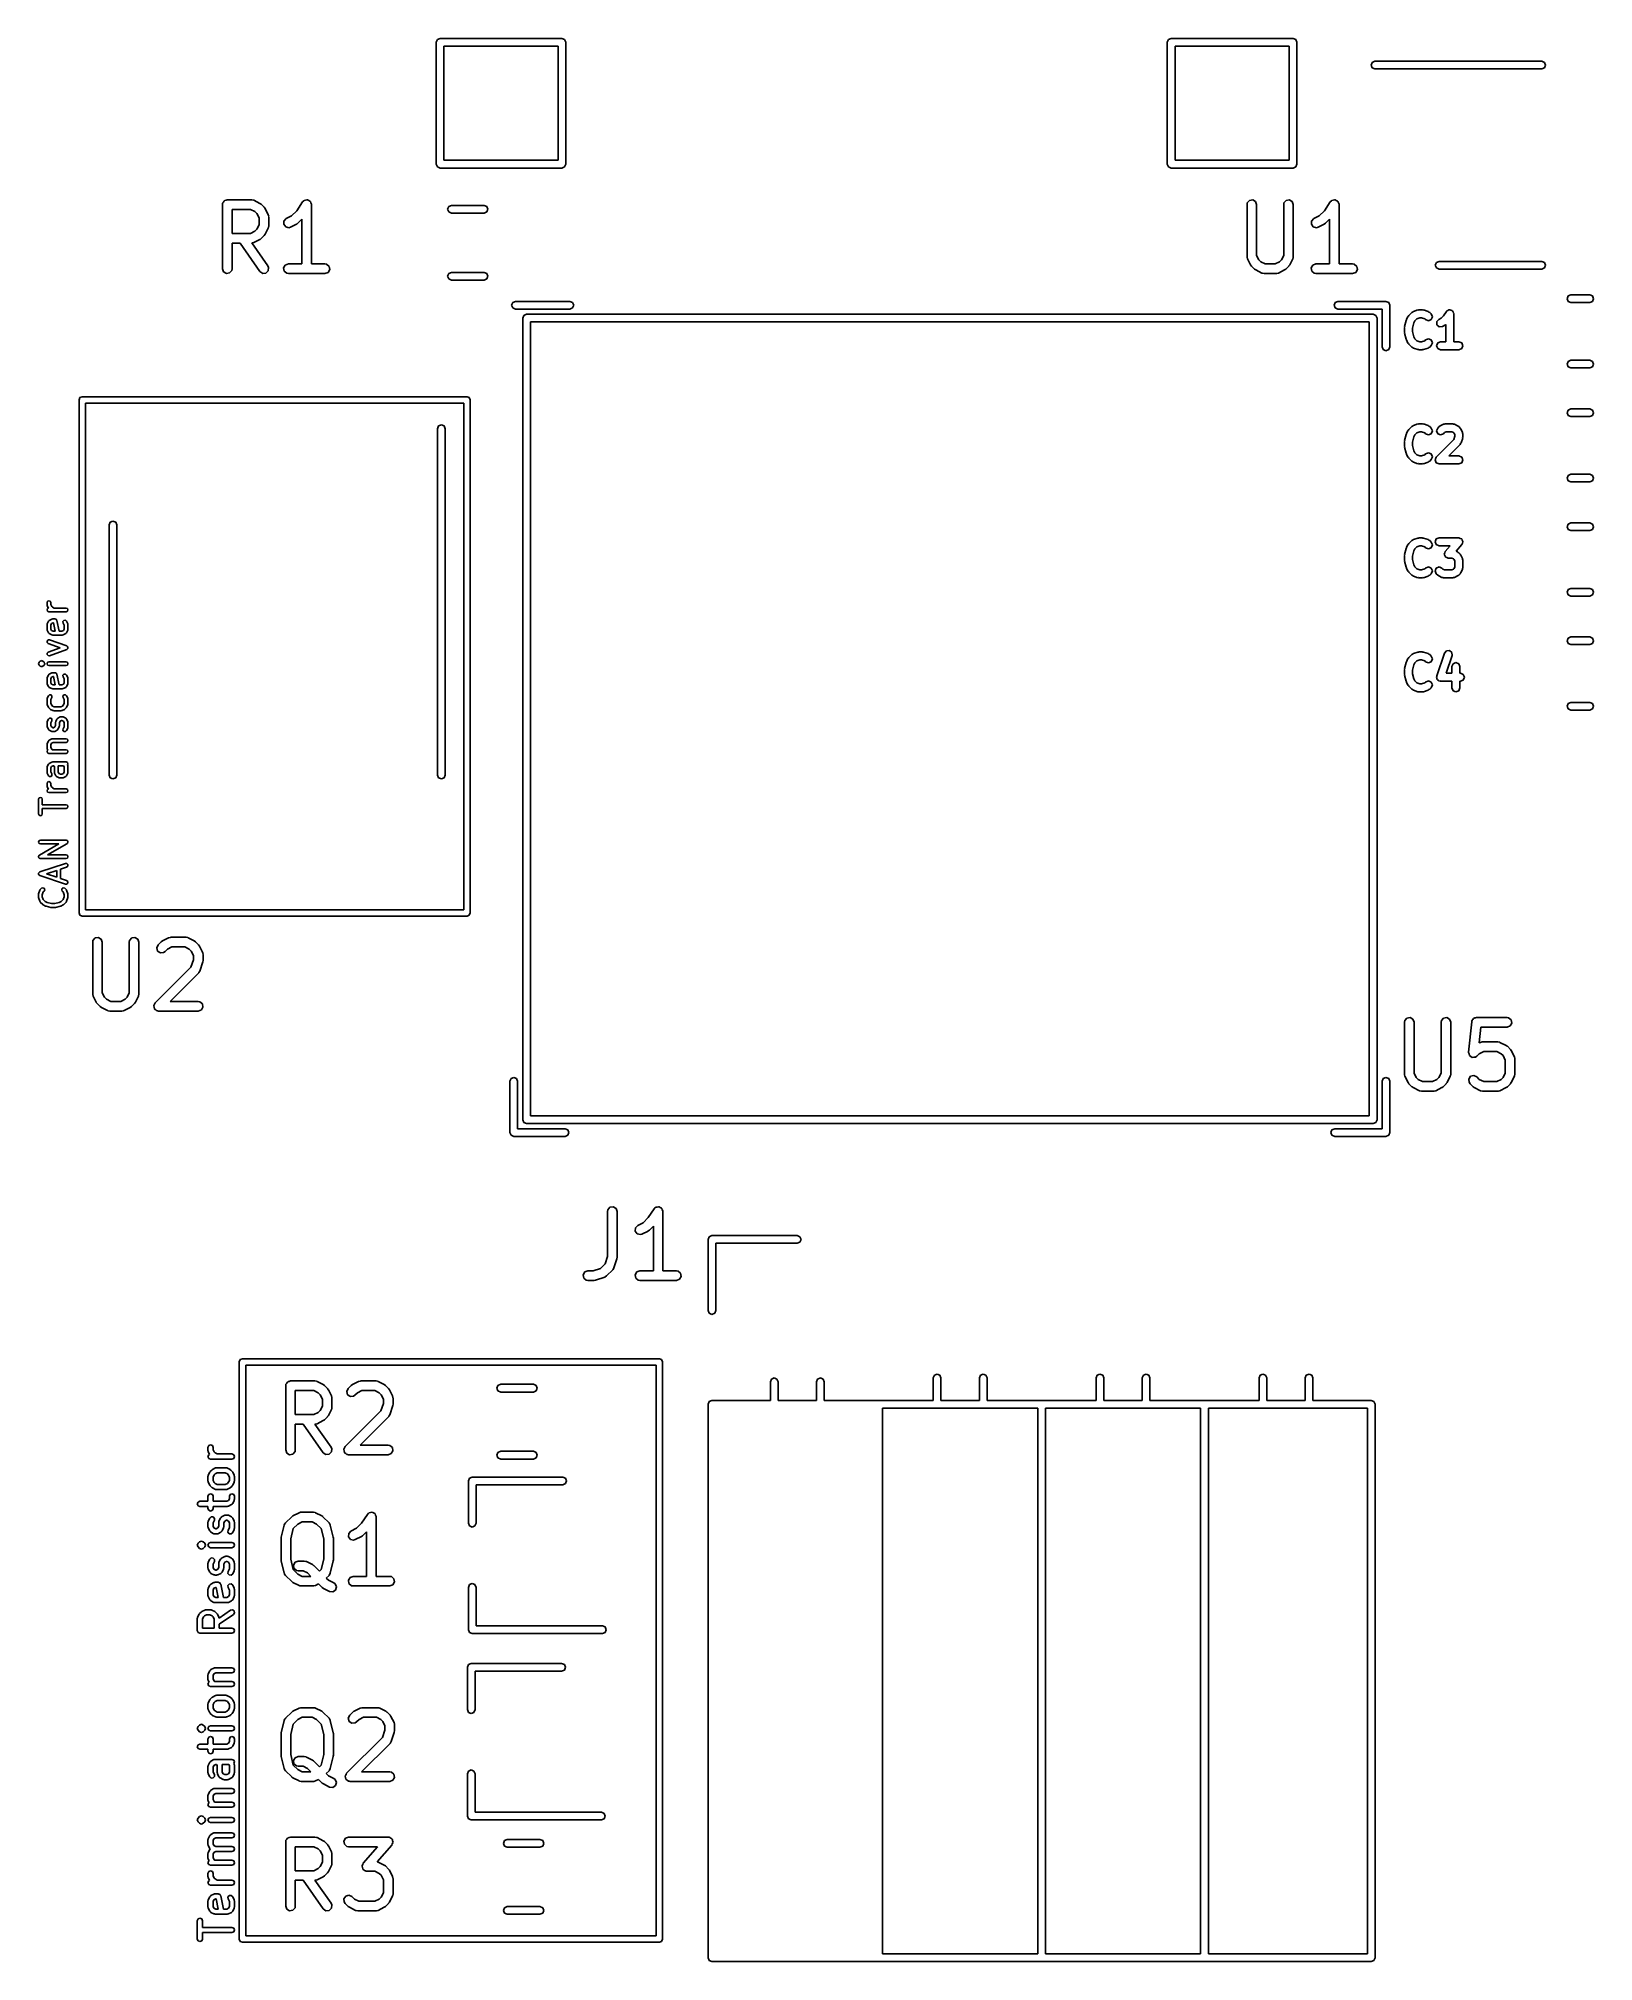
# Model space of a CAD drawing. Extents: x 2.45 to 3.41, y -4.58 to -3.4.
import ezdxf

# ---------------------------------------------------------------- set-up
doc = ezdxf.new("R2010")
doc.units = 0
doc.header["$MEASUREMENT"] = 0
doc.layers.add('BLACK', color=7, linetype='CONTINUOUS')

msp = doc.modelspace()

# ---------------------------------------------------------------- linework, layer by layer
at = {"layer": 'BLACK', "linetype": 'CONTINUOUS'}
for p, q in [((2.69764, -3.40252), (2.69833, -3.40085)), ((2.69764, -3.47732), (2.69764, -3.40252)), ((2.69833, -3.40085), (2.7, -3.40016)), ((2.7, -3.40016), (2.7748, -3.40016)), ((2.70236, -3.40488), (2.70236, -3.47496)), ((2.77244, -3.40488), (2.70236, -3.40488)), ((2.77244, -3.47496), (2.77244, -3.40488)), ((2.7748, -3.40016), (2.77647, -3.40085)), ((2.77647, -3.40085), (2.77717, -3.40252)), ((2.77717, -3.40252), (2.77717, -3.47732)), ((3.14646, -3.40252), (3.14715, -3.40085)), ((3.14646, -3.47732), (3.14646, -3.40252)), ((3.14715, -3.40085), (3.14882, -3.40016)), ((3.14882, -3.40016), (3.22362, -3.40016)), ((3.15118, -3.40488), (3.15118, -3.47496)), ((3.22126, -3.40488), (3.15118, -3.40488)), ((3.22126, -3.47496), (3.22126, -3.40488)), ((3.22362, -3.40016), (3.22529, -3.40085)), ((3.22529, -3.40085), (3.22598, -3.40252)), ((3.22598, -3.40252), (3.22598, -3.47732)), ((3.27156, -3.41654), (3.27225, -3.41487)), ((3.27225, -3.41821), (3.27156, -3.41654)), ((3.27225, -3.41487), (3.27392, -3.41417)), ((3.27392, -3.4189), (3.27225, -3.41821)), ((3.27392, -3.41417), (3.34478, -3.41417)), ((3.34478, -3.4189), (3.27392, -3.4189)), ((3.34478, -3.41417), (3.37628, -3.41417)), ((3.37628, -3.4189), (3.34478, -3.4189)), ((3.37628, -3.41417), (3.37795, -3.41487)), ((3.37795, -3.41821), (3.37628, -3.4189)), ((3.37795, -3.41487), (3.37864, -3.41654)), ((3.37864, -3.41654), (3.37795, -3.41821)), ((2.69833, -3.47899), (2.69764, -3.47732)), ((2.7, -3.47969), (2.69833, -3.47899)), ((2.7748, -3.47969), (2.7, -3.47969)), ((2.70236, -3.47496), (2.77244, -3.47496)), ((2.77647, -3.47899), (2.7748, -3.47969)), ((2.77717, -3.47732), (2.77647, -3.47899)), ((3.14715, -3.47899), (3.14646, -3.47732)), ((3.14882, -3.47969), (3.14715, -3.47899)), ((3.22362, -3.47969), (3.14882, -3.47969)), ((3.15118, -3.47496), (3.22126, -3.47496)), ((3.22529, -3.47899), (3.22362, -3.47969)), ((3.22598, -3.47732), (3.22529, -3.47899)), ((2.56641, -3.50216), (2.56648, -3.50177)), ((2.56641, -3.54153), (2.56641, -3.50216)), ((2.56646, -3.50165), (2.56652, -3.50153)), ((2.56648, -3.50177), (2.56646, -3.50165)), ((2.56652, -3.50153), (2.56659, -3.50115)), ((2.56659, -3.50115), (2.56708, -3.50056)), ((2.56708, -3.50056), (2.56747, -3.4999)), ((2.56747, -3.4999), (2.56772, -3.49981)), ((2.56772, -3.49981), (2.56789, -3.4996)), ((2.56789, -3.4996), (2.56865, -3.49947)), ((2.56865, -3.49947), (2.56937, -3.49921)), ((2.56937, -3.49921), (2.58436, -3.49921)), ((2.58367, -3.50511), (2.57232, -3.50511)), ((2.57232, -3.50511), (2.57232, -3.51983)), ((2.58636, -3.50646), (2.58367, -3.50511)), ((2.58436, -3.49921), (2.58537, -3.49938)), ((2.58537, -3.49938), (2.58551, -3.4995)), ((2.58551, -3.4995), (2.58568, -3.49952)), ((2.58568, -3.49952), (2.58943, -3.50139)), ((2.58943, -3.50139), (2.59014, -3.50192)), ((2.59014, -3.50192), (2.5902, -3.50195)), ((2.5902, -3.50195), (2.59208, -3.50382)), ((2.59208, -3.50382), (2.59258, -3.50454)), ((2.59258, -3.50454), (2.59263, -3.50459)), ((2.59263, -3.50459), (2.5945, -3.50834)), ((2.60886, -3.50911), (2.61207, -3.5059)), ((2.61207, -3.5059), (2.61565, -3.50052)), ((2.61565, -3.50052), (2.61636, -3.49978)), ((2.61636, -3.49978), (2.61652, -3.49973)), ((2.61652, -3.49973), (2.61663, -3.4996)), ((2.61663, -3.4996), (2.61748, -3.49945)), ((2.61748, -3.49945), (2.6183, -3.49921)), ((2.6183, -3.49921), (2.61846, -3.49928)), ((2.61846, -3.49928), (2.61862, -3.49925)), ((2.61862, -3.49925), (2.61937, -3.49968)), ((2.61937, -3.49968), (2.62015, -3.50002)), ((2.62015, -3.50002), (2.62023, -3.50018)), ((2.62023, -3.50018), (2.62037, -3.50026)), ((2.62037, -3.50026), (2.62067, -3.50107)), ((2.62067, -3.50107), (2.62105, -3.50183)), ((2.62105, -3.50183), (2.621, -3.502)), ((2.621, -3.502), (2.62106, -3.50216)), ((2.62106, -3.50216), (2.62106, -3.53858)), ((2.70464, -3.50498), (2.70533, -3.50331)), ((2.70533, -3.50665), (2.70464, -3.50498)), ((2.70533, -3.50331), (2.707, -3.50262)), ((2.707, -3.50262), (2.72706, -3.50262)), ((2.72706, -3.50262), (2.72873, -3.50331)), ((2.72873, -3.50331), (2.72942, -3.50498)), ((2.72942, -3.50498), (2.72873, -3.50665)), ((3.1954, -3.50216), (3.19558, -3.50115)), ((3.1954, -3.53403), (3.1954, -3.50216)), ((3.19558, -3.50115), (3.19687, -3.4996)), ((3.19687, -3.4996), (3.19886, -3.49925)), ((3.19886, -3.49925), (3.20061, -3.50026)), ((3.20061, -3.50026), (3.2013, -3.50216)), ((3.2013, -3.50216), (3.2013, -3.53333)), ((3.21789, -3.50216), (3.21807, -3.50115)), ((3.21789, -3.53333), (3.21789, -3.50216)), ((3.21807, -3.50115), (3.21937, -3.4996)), ((3.21937, -3.4996), (3.22136, -3.49925)), ((3.22136, -3.49925), (3.22311, -3.50026)), ((3.22311, -3.50026), (3.2238, -3.50216)), ((3.2238, -3.50216), (3.2238, -3.53403)), ((3.23972, -3.50911), (3.24292, -3.5059)), ((3.24292, -3.5059), (3.24651, -3.50052)), ((3.24651, -3.50052), (3.24722, -3.49978)), ((3.24722, -3.49978), (3.24738, -3.49973)), ((3.24738, -3.49973), (3.24749, -3.4996)), ((3.24749, -3.4996), (3.24834, -3.49945)), ((3.24834, -3.49945), (3.24916, -3.49921)), ((3.24916, -3.49921), (3.24931, -3.49928)), ((3.24931, -3.49928), (3.24948, -3.49925)), ((3.24948, -3.49925), (3.25022, -3.49968)), ((3.25022, -3.49968), (3.25101, -3.50002)), ((3.25101, -3.50002), (3.25108, -3.50018)), ((3.25108, -3.50018), (3.25123, -3.50026)), ((3.25123, -3.50026), (3.25152, -3.50107)), ((3.25152, -3.50107), (3.2519, -3.50183)), ((3.2519, -3.50183), (3.25186, -3.502)), ((3.25186, -3.502), (3.25192, -3.50216)), ((3.25192, -3.50216), (3.25192, -3.53858)), ((2.58756, -3.50766), (2.58636, -3.50646)), ((2.58636, -3.51848), (2.58756, -3.51728)), ((2.58891, -3.51035), (2.58756, -3.50766)), ((2.58756, -3.51728), (2.58891, -3.51458)), ((2.58891, -3.51458), (2.58891, -3.51035)), ((2.5945, -3.5166), (2.59263, -3.52035)), ((2.5945, -3.50834), (2.5948, -3.50932)), ((2.59452, -3.51643), (2.5945, -3.5166)), ((2.59464, -3.51629), (2.59452, -3.51643)), ((2.59482, -3.51528), (2.59464, -3.51629)), ((2.5948, -3.50932), (2.59476, -3.50949)), ((2.59476, -3.50949), (2.59482, -3.50966)), ((2.59482, -3.50966), (2.59482, -3.51528)), ((2.60403, -3.51425), (2.60415, -3.51223)), ((2.60523, -3.51587), (2.60403, -3.51425)), ((2.60415, -3.51223), (2.60554, -3.51077)), ((2.6072, -3.51634), (2.60523, -3.51587)), ((2.60554, -3.51077), (2.60886, -3.50911)), ((2.60818, -3.51605), (2.6072, -3.51634)), ((2.61193, -3.51417), (2.60818, -3.51605)), ((2.61198, -3.51413), (2.61193, -3.51417)), ((2.6127, -3.51362), (2.61198, -3.51413)), ((2.61516, -3.51116), (2.6127, -3.51362)), ((2.61516, -3.53858), (2.61516, -3.51116)), ((2.707, -3.50734), (2.70533, -3.50665)), ((2.72706, -3.50734), (2.707, -3.50734)), ((2.72873, -3.50665), (2.72706, -3.50734)), ((3.23489, -3.51425), (3.23501, -3.51223)), ((3.23609, -3.51587), (3.23489, -3.51425)), ((3.23501, -3.51223), (3.2364, -3.51077)), ((3.23806, -3.51634), (3.23609, -3.51587)), ((3.2364, -3.51077), (3.23972, -3.50911)), ((3.23904, -3.51605), (3.23806, -3.51634)), ((3.24279, -3.51417), (3.23904, -3.51605)), ((3.24283, -3.51413), (3.24279, -3.51417)), ((3.24356, -3.51362), (3.24283, -3.51413)), ((3.24602, -3.51116), (3.24356, -3.51362)), ((3.24602, -3.53858), (3.24602, -3.51116)), ((2.57232, -3.51983), (2.58367, -3.51983)), ((2.5772, -3.52573), (2.57232, -3.52573)), ((2.57232, -3.52573), (2.57232, -3.54153)), ((2.58944, -3.54322), (2.5772, -3.52573)), ((2.58367, -3.51983), (2.58636, -3.51848)), ((2.58453, -3.52567), (2.5844, -3.52572)), ((2.5844, -3.52572), (2.59428, -3.53984)), ((2.5847, -3.52571), (2.58453, -3.52567)), ((2.58568, -3.52542), (2.5847, -3.52571)), ((2.58943, -3.52355), (2.58568, -3.52542)), ((2.58948, -3.5235), (2.58943, -3.52355)), ((2.5902, -3.52299), (2.58948, -3.5235)), ((2.59208, -3.52112), (2.5902, -3.52299)), ((2.5921, -3.52106), (2.59208, -3.52112)), ((2.59263, -3.52035), (2.5921, -3.52106)), ((2.5671, -3.54343), (2.56641, -3.54153)), ((2.57232, -3.54153), (2.57214, -3.54254)), ((2.59428, -3.53984), (2.59472, -3.54076)), ((2.59472, -3.54076), (2.59454, -3.54278)), ((2.60395, -3.54102), (2.60496, -3.53927)), ((2.6043, -3.543), (2.60395, -3.54102)), ((2.60496, -3.53927), (2.60686, -3.53858)), ((2.60686, -3.53858), (2.61516, -3.53858)), ((2.62106, -3.53858), (2.62936, -3.53858)), ((2.62936, -3.53858), (2.63037, -3.53875)), ((2.63037, -3.53875), (2.63192, -3.54005)), ((2.63192, -3.54005), (2.63227, -3.54204)), ((3.19546, -3.5342), (3.1954, -3.53403)), ((3.19542, -3.53437), (3.19546, -3.5342)), ((3.19571, -3.53535), (3.19542, -3.53437)), ((3.19758, -3.5391), (3.19571, -3.53535)), ((3.19763, -3.53914), (3.19758, -3.5391)), ((3.19814, -3.53987), (3.19763, -3.53914)), ((3.20001, -3.54174), (3.19814, -3.53987)), ((3.2013, -3.53333), (3.20265, -3.53603)), ((3.20265, -3.53603), (3.20385, -3.53723)), ((3.20385, -3.53723), (3.20655, -3.53858)), ((3.20655, -3.53858), (3.21265, -3.53858)), ((3.21265, -3.53858), (3.21535, -3.53723)), ((3.21535, -3.53723), (3.21655, -3.53603)), ((3.21655, -3.53603), (3.21789, -3.53333)), ((3.22106, -3.53987), (3.21919, -3.54174)), ((3.22109, -3.53981), (3.22106, -3.53987)), ((3.22161, -3.5391), (3.22109, -3.53981)), ((3.22349, -3.53535), (3.22161, -3.5391)), ((3.22351, -3.53517), (3.22349, -3.53535)), ((3.22362, -3.53504), (3.22351, -3.53517)), ((3.2238, -3.53403), (3.22362, -3.53504)), ((3.23481, -3.54102), (3.23582, -3.53927)), ((3.23516, -3.543), (3.23481, -3.54102)), ((3.23582, -3.53927), (3.23772, -3.53858)), ((3.23772, -3.53858), (3.24602, -3.53858)), ((3.25192, -3.53858), (3.26022, -3.53858)), ((3.26022, -3.53858), (3.26123, -3.53875)), ((3.26123, -3.53875), (3.26277, -3.54005)), ((3.26277, -3.54005), (3.26313, -3.54204)), ((3.31093, -3.53937), (3.31162, -3.5377)), ((3.31162, -3.54104), (3.31093, -3.53937)), ((3.31162, -3.5377), (3.31329, -3.53701)), ((3.31329, -3.54173), (3.31162, -3.54104)), ((3.31329, -3.53701), (3.34478, -3.53701)), ((3.34478, -3.53701), (3.37628, -3.53701)), ((3.37628, -3.53701), (3.37795, -3.5377)), ((3.37795, -3.54104), (3.37628, -3.54173)), ((3.37795, -3.5377), (3.37864, -3.53937)), ((3.37864, -3.53937), (3.37795, -3.54104)), ((2.56885, -3.54444), (2.5671, -3.54343)), ((2.57084, -3.54409), (2.56885, -3.54444)), ((2.57214, -3.54254), (2.57084, -3.54409)), ((2.5911, -3.54438), (2.58944, -3.54322)), ((2.59311, -3.5442), (2.5911, -3.54438)), ((2.59454, -3.54278), (2.59311, -3.5442)), ((2.60585, -3.5443), (2.6043, -3.543)), ((2.60686, -3.54448), (2.60585, -3.5443)), ((2.62936, -3.54448), (2.60686, -3.54448)), ((2.63126, -3.54379), (2.62936, -3.54448)), ((2.63227, -3.54204), (2.63126, -3.54379)), ((2.70464, -3.54612), (2.70533, -3.54445)), ((2.70533, -3.54779), (2.70464, -3.54612)), ((2.70533, -3.54445), (2.707, -3.54376)), ((2.707, -3.54848), (2.70533, -3.54779)), ((2.707, -3.54376), (2.72706, -3.54376)), ((2.72706, -3.54848), (2.707, -3.54848)), ((2.72706, -3.54376), (2.72873, -3.54445)), ((2.72873, -3.54779), (2.72706, -3.54848)), ((2.72873, -3.54445), (2.72942, -3.54612)), ((2.72942, -3.54612), (2.72873, -3.54779)), ((3.20007, -3.54177), (3.20001, -3.54174)), ((3.20078, -3.54229), (3.20007, -3.54177)), ((3.20453, -3.54417), (3.20078, -3.54229)), ((3.2047, -3.54419), (3.20453, -3.54417)), ((3.20484, -3.5443), (3.2047, -3.54419)), ((3.20585, -3.54448), (3.20484, -3.5443)), ((3.21335, -3.54448), (3.20585, -3.54448)), ((3.21351, -3.54442), (3.21335, -3.54448)), ((3.21369, -3.54446), (3.21351, -3.54442)), ((3.21467, -3.54417), (3.21369, -3.54446)), ((3.21842, -3.54229), (3.21467, -3.54417)), ((3.21846, -3.54225), (3.21842, -3.54229)), ((3.21919, -3.54174), (3.21846, -3.54225)), ((3.23671, -3.5443), (3.23516, -3.543)), ((3.23772, -3.54448), (3.23671, -3.5443)), ((3.26022, -3.54448), (3.23772, -3.54448)), ((3.26212, -3.54379), (3.26022, -3.54448)), ((3.26313, -3.54204), (3.26212, -3.54379)), ((3.34478, -3.54173), (3.31329, -3.54173)), ((3.37628, -3.54173), (3.34478, -3.54173)), ((2.7439, -3.56394), (2.74459, -3.56227)), ((2.74459, -3.56561), (2.7439, -3.56394)), ((2.74459, -3.56227), (2.74626, -3.56157)), ((2.74626, -3.56157), (2.77972, -3.56157)), ((2.77972, -3.56157), (2.78139, -3.56227)), ((2.78139, -3.56227), (2.78209, -3.56394)), ((2.78209, -3.56394), (2.78139, -3.56561)), ((3.24882, -3.56394), (3.24951, -3.56227)), ((3.24951, -3.56561), (3.24882, -3.56394)), ((3.24951, -3.56227), (3.25118, -3.56157)), ((3.25118, -3.56157), (3.28071, -3.56157)), ((3.28071, -3.56157), (3.28238, -3.56227)), ((3.28238, -3.56227), (3.28307, -3.56394)), ((3.28307, -3.56394), (3.28307, -3.58953)), ((3.39188, -3.55992), (3.39257, -3.55825)), ((3.39257, -3.56159), (3.39188, -3.55992)), ((3.39257, -3.55825), (3.39424, -3.55756)), ((3.39424, -3.56228), (3.39257, -3.56159)), ((3.39424, -3.55756), (3.40576, -3.55756)), ((3.40576, -3.56228), (3.39424, -3.56228)), ((3.40576, -3.55756), (3.40743, -3.55825)), ((3.40743, -3.56159), (3.40576, -3.56228)), ((3.40743, -3.55825), (3.40812, -3.55992)), ((3.40812, -3.55992), (3.40743, -3.56159)), ((2.74626, -3.5663), (2.74459, -3.56561)), ((2.77972, -3.5663), (2.74626, -3.5663)), ((2.75079, -3.57181), (2.75148, -3.57014)), ((2.75079, -4.06394), (2.75079, -3.57181)), ((2.75148, -3.57014), (2.75315, -3.56945)), ((2.75315, -3.56945), (3.27283, -3.56945)), ((2.75551, -3.57417), (2.75551, -4.06157)), ((3.27047, -3.57417), (2.75551, -3.57417)), ((2.78139, -3.56561), (2.77972, -3.5663)), ((3.25118, -3.5663), (3.24951, -3.56561)), ((3.27835, -3.5663), (3.25118, -3.5663)), ((3.27047, -4.06157), (3.27047, -3.57417)), ((3.27283, -3.56945), (3.2745, -3.57014)), ((3.2745, -3.57014), (3.2752, -3.57181)), ((3.2752, -3.57181), (3.2752, -4.06394)), ((3.27835, -3.58953), (3.27835, -3.5663)), ((3.29215, -3.57701), (3.29308, -3.57326)), ((3.29219, -3.57731), (3.29215, -3.57701)), ((3.29308, -3.57326), (3.29325, -3.57303)), ((3.29325, -3.57303), (3.29327, -3.57275)), ((3.29327, -3.57275), (3.29421, -3.57088)), ((3.29421, -3.57088), (3.29451, -3.57061)), ((3.29451, -3.57061), (3.29467, -3.57024)), ((3.29467, -3.57024), (3.29654, -3.56836)), ((3.29654, -3.56836), (3.29707, -3.56814)), ((3.29779, -3.57471), (3.29699, -3.57791)), ((3.29707, -3.56814), (3.2975, -3.56777)), ((3.2975, -3.56777), (3.30032, -3.56683)), ((3.29843, -3.57344), (3.29779, -3.57471)), ((3.29961, -3.57225), (3.29843, -3.57344)), ((3.30149, -3.57163), (3.29961, -3.57225)), ((3.30032, -3.56683), (3.30072, -3.56686)), ((3.30072, -3.56686), (3.30109, -3.56671)), ((3.30109, -3.56671), (3.30297, -3.56671)), ((3.30257, -3.57163), (3.30149, -3.57163)), ((3.30445, -3.57225), (3.30257, -3.57163)), ((3.30297, -3.56671), (3.30334, -3.56686)), ((3.30334, -3.56686), (3.30375, -3.56683)), ((3.30375, -3.56683), (3.30656, -3.56777)), ((3.30498, -3.57278), (3.30445, -3.57225)), ((3.30672, -3.5735), (3.30498, -3.57278)), ((3.30656, -3.56777), (3.30699, -3.56814)), ((3.30846, -3.57278), (3.30672, -3.5735)), ((3.30699, -3.56814), (3.30752, -3.56836)), ((3.30752, -3.56836), (3.30846, -3.5693)), ((3.30846, -3.5693), (3.30918, -3.57104)), ((3.30918, -3.57104), (3.30846, -3.57278)), ((3.31188, -3.57401), (3.31312, -3.57259)), ((3.31202, -3.57589), (3.31188, -3.57401)), ((3.31344, -3.57712), (3.31202, -3.57589)), ((3.31312, -3.57259), (3.31464, -3.57183)), ((3.31532, -3.57699), (3.31344, -3.57712)), ((3.31464, -3.57183), (3.31606, -3.57041)), ((3.31719, -3.57605), (3.31532, -3.57699)), ((3.31606, -3.57041), (3.3178, -3.5678)), ((3.31738, -3.57584), (3.31719, -3.57605)), ((3.31738, -3.58639), (3.31738, -3.57584)), ((3.3178, -3.5678), (3.31801, -3.56766)), ((3.31801, -3.56766), (3.3181, -3.56743)), ((3.3181, -3.56743), (3.31876, -3.56715)), ((3.31876, -3.56715), (3.31936, -3.56675)), ((3.31936, -3.56675), (3.31961, -3.5668)), ((3.31961, -3.5668), (3.31984, -3.56671)), ((3.31984, -3.56671), (3.3205, -3.56698)), ((3.3205, -3.56698), (3.32121, -3.56712)), ((3.32121, -3.56712), (3.32135, -3.56733)), ((3.32135, -3.56733), (3.32158, -3.56743)), ((3.32158, -3.56743), (3.32186, -3.56809)), ((3.32186, -3.56809), (3.32226, -3.56868)), ((3.32226, -3.56868), (3.32221, -3.56893)), ((3.32221, -3.56893), (3.3223, -3.56917)), ((3.3223, -3.56917), (3.3223, -3.58639)), ((3.29207, -3.5776), (3.29219, -3.57731)), ((3.29207, -3.58041), (3.29207, -3.5776)), ((3.29219, -3.5807), (3.29207, -3.58041)), ((3.29215, -3.58101), (3.29219, -3.5807)), ((3.29308, -3.58476), (3.29215, -3.58101)), ((3.29325, -3.58499), (3.29308, -3.58476)), ((3.29327, -3.58526), (3.29325, -3.58499)), ((3.29421, -3.58714), (3.29327, -3.58526)), ((3.29451, -3.5874), (3.29421, -3.58714)), ((3.29467, -3.58778), (3.29451, -3.5874)), ((3.29654, -3.58965), (3.29467, -3.58778)), ((3.29699, -3.57791), (3.29699, -3.58011)), ((3.29699, -3.58011), (3.29779, -3.58331)), ((3.29779, -3.58331), (3.29843, -3.58458)), ((3.29843, -3.58458), (3.29961, -3.58576)), ((3.29961, -3.58576), (3.30149, -3.58639)), ((3.30149, -3.58639), (3.30257, -3.58639)), ((3.30257, -3.58639), (3.30445, -3.58576)), ((3.30445, -3.58576), (3.30498, -3.58524)), ((3.30498, -3.58524), (3.30672, -3.58452)), ((3.30672, -3.58452), (3.30846, -3.58524)), ((3.30846, -3.58872), (3.30752, -3.58965)), ((3.30846, -3.58524), (3.30918, -3.58698)), ((3.30918, -3.58698), (3.30846, -3.58872)), ((3.31176, -3.58885), (3.31248, -3.58711)), ((3.31248, -3.59059), (3.31176, -3.58885)), ((3.31248, -3.58711), (3.31422, -3.58639)), ((3.31422, -3.58639), (3.31738, -3.58639)), ((3.3223, -3.58639), (3.32547, -3.58639)), ((3.32547, -3.58639), (3.32721, -3.58711)), ((3.32721, -3.58711), (3.32793, -3.58885)), ((3.32793, -3.58885), (3.32721, -3.59059)), ((3.27904, -3.5912), (3.27835, -3.58953)), ((3.28071, -3.59189), (3.27904, -3.5912)), ((3.28238, -3.5912), (3.28071, -3.59189)), ((3.28307, -3.58953), (3.28238, -3.5912)), ((3.29707, -3.58987), (3.29654, -3.58965)), ((3.2975, -3.59025), (3.29707, -3.58987)), ((3.30032, -3.59119), (3.2975, -3.59025)), ((3.30072, -3.59116), (3.30032, -3.59119)), ((3.30109, -3.59131), (3.30072, -3.59116)), ((3.30297, -3.59131), (3.30109, -3.59131)), ((3.30334, -3.59116), (3.30297, -3.59131)), ((3.30375, -3.59119), (3.30334, -3.59116)), ((3.30656, -3.59025), (3.30375, -3.59119)), ((3.30699, -3.58987), (3.30656, -3.59025)), ((3.30752, -3.58965), (3.30699, -3.58987)), ((3.31422, -3.59131), (3.31248, -3.59059)), ((3.31984, -3.59131), (3.31422, -3.59131)), ((3.32547, -3.59131), (3.31984, -3.59131)), ((3.32721, -3.59059), (3.32547, -3.59131)), ((3.39188, -3.60008), (3.39257, -3.59841)), ((3.39257, -3.60175), (3.39188, -3.60008)), ((3.39257, -3.59841), (3.39424, -3.59772)), ((3.39424, -3.59772), (3.40576, -3.59772)), ((3.40576, -3.59772), (3.40743, -3.59841)), ((3.40743, -3.59841), (3.40812, -3.60008)), ((3.40812, -3.60008), (3.40743, -3.60175)), ((3.39424, -3.60244), (3.39257, -3.60175)), ((3.40576, -3.60244), (3.39424, -3.60244)), ((3.40743, -3.60175), (3.40576, -3.60244)), ((2.47835, -3.62205), (2.47892, -3.62066)), ((2.47835, -3.93701), (2.47835, -3.62205)), ((2.47892, -3.62066), (2.48031, -3.62008)), ((2.48031, -3.62008), (2.71654, -3.62008)), ((2.48228, -3.62402), (2.48228, -3.93504)), ((2.71457, -3.62402), (2.48228, -3.62402)), ((2.71457, -3.93504), (2.71457, -3.62402)), ((2.71654, -3.62008), (2.71793, -3.62066)), ((2.71793, -3.62066), (2.7185, -3.62205)), ((2.7185, -3.62205), (2.7185, -3.93701)), ((3.39188, -3.62992), (3.39257, -3.62825)), ((3.39257, -3.63159), (3.39188, -3.62992)), ((3.39257, -3.62825), (3.39424, -3.62756)), ((3.39424, -3.63228), (3.39257, -3.63159)), ((3.39424, -3.62756), (3.40576, -3.62756)), ((3.40576, -3.63228), (3.39424, -3.63228)), ((3.40576, -3.62756), (3.40743, -3.62825)), ((3.40743, -3.63159), (3.40576, -3.63228)), ((3.40743, -3.62825), (3.40812, -3.62992)), ((3.40812, -3.62992), (3.40743, -3.63159)), ((2.69843, -3.63972), (2.69912, -3.63805)), ((2.69843, -3.77555), (2.69843, -3.63972)), ((2.69912, -3.63805), (2.70079, -3.63736)), ((2.70079, -3.63736), (2.70246, -3.63805)), ((2.70246, -3.63805), (2.70315, -3.63972)), ((2.70315, -3.63972), (2.70315, -3.77555)), ((3.29207, -3.6476), (3.29219, -3.64731)), ((3.29207, -3.65041), (3.29207, -3.6476)), ((3.29215, -3.64701), (3.29308, -3.64326)), ((3.29219, -3.64731), (3.29215, -3.64701)), ((3.29308, -3.64326), (3.29325, -3.64303)), ((3.29325, -3.64303), (3.29327, -3.64275)), ((3.29327, -3.64275), (3.29421, -3.64088)), ((3.29421, -3.64088), (3.29451, -3.64061)), ((3.29451, -3.64061), (3.29467, -3.64024)), ((3.29467, -3.64024), (3.29654, -3.63836)), ((3.29654, -3.63836), (3.29707, -3.63814)), ((3.29779, -3.64471), (3.29699, -3.64791)), ((3.29707, -3.63814), (3.2975, -3.63777)), ((3.2975, -3.63777), (3.30032, -3.63683)), ((3.29843, -3.64344), (3.29779, -3.64471)), ((3.29961, -3.64225), (3.29843, -3.64344)), ((3.30149, -3.64163), (3.29961, -3.64225)), ((3.30032, -3.63683), (3.30072, -3.63686)), ((3.30072, -3.63686), (3.30109, -3.63671)), ((3.30109, -3.63671), (3.30297, -3.63671)), ((3.30257, -3.64163), (3.30149, -3.64163)), ((3.30445, -3.64225), (3.30257, -3.64163)), ((3.30297, -3.63671), (3.30334, -3.63686)), ((3.30334, -3.63686), (3.30375, -3.63683)), ((3.30375, -3.63683), (3.30656, -3.63777)), ((3.30498, -3.64278), (3.30445, -3.64225)), ((3.30672, -3.6435), (3.30498, -3.64278)), ((3.30656, -3.63777), (3.30699, -3.63814)), ((3.30846, -3.64278), (3.30672, -3.6435)), ((3.30699, -3.63814), (3.30752, -3.63836)), ((3.30752, -3.63836), (3.30846, -3.6393)), ((3.30846, -3.6393), (3.30918, -3.64104)), ((3.30918, -3.64104), (3.30846, -3.64278)), ((3.31154, -3.65711), (3.32238, -3.64627)), ((3.31176, -3.64104), (3.31248, -3.6393)), ((3.31248, -3.64278), (3.31176, -3.64104)), ((3.31248, -3.6393), (3.31342, -3.63836)), ((3.31422, -3.6435), (3.31248, -3.64278)), ((3.31342, -3.63836), (3.31379, -3.63821)), ((3.31379, -3.63821), (3.31406, -3.6379)), ((3.31406, -3.6379), (3.31593, -3.63696)), ((3.31596, -3.64278), (3.31422, -3.6435)), ((3.31593, -3.63696), (3.3165, -3.63692)), ((3.31661, -3.64213), (3.31596, -3.64278)), ((3.3165, -3.63692), (3.31703, -3.63671)), ((3.31761, -3.64163), (3.31661, -3.64213)), ((3.31703, -3.63671), (3.32172, -3.63671)), ((3.32114, -3.64163), (3.31761, -3.64163)), ((3.32213, -3.64213), (3.32114, -3.64163)), ((3.32172, -3.63671), (3.32225, -3.63692)), ((3.32251, -3.6425), (3.32213, -3.64213)), ((3.32225, -3.63692), (3.32282, -3.63696)), ((3.32238, -3.64627), (3.32301, -3.64439)), ((3.32301, -3.6435), (3.32251, -3.6425)), ((3.32282, -3.63696), (3.32469, -3.6379)), ((3.32301, -3.64439), (3.32301, -3.6435)), ((3.32469, -3.6379), (3.32496, -3.63821)), ((3.32496, -3.63821), (3.32533, -3.63836)), ((3.32533, -3.63836), (3.32627, -3.6393)), ((3.32627, -3.6393), (3.32642, -3.63967)), ((3.32642, -3.63967), (3.32673, -3.63994)), ((3.32673, -3.63994), (3.32767, -3.64181)), ((3.3278, -3.64557), (3.32686, -3.64838)), ((3.32767, -3.64181), (3.32771, -3.64239)), ((3.32771, -3.64239), (3.32793, -3.64292)), ((3.32793, -3.64479), (3.32777, -3.64516)), ((3.32777, -3.64516), (3.3278, -3.64557)), ((3.32793, -3.64292), (3.32793, -3.64479)), ((3.29219, -3.6507), (3.29207, -3.65041)), ((3.29215, -3.65101), (3.29219, -3.6507)), ((3.29308, -3.65476), (3.29215, -3.65101)), ((3.29325, -3.65499), (3.29308, -3.65476)), ((3.29327, -3.65526), (3.29325, -3.65499)), ((3.29421, -3.65714), (3.29327, -3.65526)), ((3.29451, -3.6574), (3.29421, -3.65714)), ((3.29467, -3.65778), (3.29451, -3.6574)), ((3.29654, -3.65965), (3.29467, -3.65778)), ((3.29707, -3.65987), (3.29654, -3.65965)), ((3.29699, -3.64791), (3.29699, -3.65011)), ((3.29699, -3.65011), (3.29779, -3.65331)), ((3.29779, -3.65331), (3.29843, -3.65458)), ((3.29843, -3.65458), (3.29961, -3.65576)), ((3.29961, -3.65576), (3.30149, -3.65639)), ((3.30149, -3.65639), (3.30257, -3.65639)), ((3.30257, -3.65639), (3.30445, -3.65576)), ((3.30445, -3.65576), (3.30498, -3.65524)), ((3.30498, -3.65524), (3.30672, -3.65452)), ((3.30672, -3.65452), (3.30846, -3.65524)), ((3.30752, -3.65965), (3.30699, -3.65987)), ((3.30846, -3.65872), (3.30752, -3.65965)), ((3.30846, -3.65524), (3.30918, -3.65698)), ((3.30918, -3.65698), (3.30846, -3.65872)), ((3.31082, -3.65885), (3.31154, -3.65711)), ((3.31154, -3.66059), (3.31082, -3.65885)), ((3.31154, -3.65711), (3.31154, -3.65711)), ((3.32627, -3.64934), (3.31922, -3.65639)), ((3.31922, -3.65639), (3.32547, -3.65639)), ((3.32547, -3.65639), (3.32721, -3.65711)), ((3.32649, -3.64881), (3.32627, -3.64934)), ((3.32686, -3.64838), (3.32649, -3.64881)), ((3.32721, -3.65711), (3.32793, -3.65885)), ((3.32793, -3.65885), (3.32721, -3.66059)), ((3.2975, -3.66025), (3.29707, -3.65987)), ((3.30032, -3.66119), (3.2975, -3.66025)), ((3.30072, -3.66116), (3.30032, -3.66119)), ((3.30109, -3.66131), (3.30072, -3.66116)), ((3.30297, -3.66131), (3.30109, -3.66131)), ((3.30334, -3.66116), (3.30297, -3.66131)), ((3.30375, -3.66119), (3.30334, -3.66116)), ((3.30656, -3.66025), (3.30375, -3.66119)), ((3.30699, -3.65987), (3.30656, -3.66025)), ((3.31328, -3.66131), (3.31154, -3.66059)), ((3.32547, -3.66131), (3.31328, -3.66131)), ((3.32721, -3.66059), (3.32547, -3.66131)), ((3.39188, -3.67008), (3.39257, -3.66841)), ((3.39257, -3.67175), (3.39188, -3.67008)), ((3.39257, -3.66841), (3.39424, -3.66772)), ((3.39424, -3.66772), (3.40576, -3.66772)), ((3.40576, -3.66772), (3.40743, -3.66841)), ((3.40743, -3.66841), (3.40812, -3.67008)), ((3.40812, -3.67008), (3.40743, -3.67175)), ((3.39424, -3.67244), (3.39257, -3.67175)), ((3.40576, -3.67244), (3.39424, -3.67244)), ((3.40743, -3.67175), (3.40576, -3.67244)), ((2.49685, -3.69878), (2.49754, -3.69711)), ((2.49685, -3.77555), (2.49685, -3.69878)), ((2.49754, -3.69711), (2.49921, -3.69642)), ((2.49921, -3.69642), (2.50088, -3.69711)), ((2.50088, -3.69711), (2.50157, -3.69878)), ((2.50157, -3.69878), (2.50157, -3.77555)), ((3.2975, -3.70777), (3.30032, -3.70683)), ((3.30032, -3.70683), (3.30072, -3.70686)), ((3.30072, -3.70686), (3.30109, -3.70671)), ((3.30109, -3.70671), (3.30297, -3.70671)), ((3.30297, -3.70671), (3.30334, -3.70686)), ((3.30334, -3.70686), (3.30375, -3.70683)), ((3.30375, -3.70683), (3.30656, -3.70777)), ((3.31154, -3.70743), (3.31328, -3.70671)), ((3.31328, -3.70671), (3.32547, -3.70671)), ((3.32547, -3.70671), (3.32627, -3.70704)), ((3.39188, -3.69992), (3.39257, -3.69825)), ((3.39257, -3.70159), (3.39188, -3.69992)), ((3.39257, -3.69825), (3.39424, -3.69756)), ((3.39424, -3.70228), (3.39257, -3.70159)), ((3.39424, -3.69756), (3.40576, -3.69756)), ((3.40576, -3.70228), (3.39424, -3.70228)), ((3.40576, -3.69756), (3.40743, -3.69825)), ((3.40743, -3.70159), (3.40576, -3.70228)), ((3.40743, -3.69825), (3.40812, -3.69992)), ((3.40812, -3.69992), (3.40743, -3.70159)), ((3.29207, -3.7176), (3.29219, -3.71731)), ((3.29207, -3.72041), (3.29207, -3.7176)), ((3.29215, -3.71701), (3.29308, -3.71326)), ((3.29219, -3.71731), (3.29215, -3.71701)), ((3.29308, -3.71326), (3.29325, -3.71303)), ((3.29325, -3.71303), (3.29327, -3.71275)), ((3.29327, -3.71275), (3.29421, -3.71088)), ((3.29421, -3.71088), (3.29451, -3.71061)), ((3.29451, -3.71061), (3.29467, -3.71024)), ((3.29467, -3.71024), (3.29654, -3.70836)), ((3.29654, -3.70836), (3.29707, -3.70814)), ((3.29779, -3.71471), (3.29699, -3.71791)), ((3.29699, -3.71791), (3.29699, -3.72011)), ((3.29707, -3.70814), (3.2975, -3.70777)), ((3.29843, -3.71344), (3.29779, -3.71471)), ((3.29961, -3.71225), (3.29843, -3.71344)), ((3.30149, -3.71163), (3.29961, -3.71225)), ((3.30257, -3.71163), (3.30149, -3.71163)), ((3.30445, -3.71225), (3.30257, -3.71163)), ((3.30498, -3.71278), (3.30445, -3.71225)), ((3.30672, -3.7135), (3.30498, -3.71278)), ((3.30656, -3.70777), (3.30699, -3.70814)), ((3.30846, -3.71278), (3.30672, -3.7135)), ((3.30699, -3.70814), (3.30752, -3.70836)), ((3.30752, -3.70836), (3.30846, -3.7093)), ((3.30846, -3.7093), (3.30918, -3.71104)), ((3.30918, -3.71104), (3.30846, -3.71278)), ((3.31082, -3.70917), (3.31154, -3.70743)), ((3.31154, -3.71091), (3.31082, -3.70917)), ((3.31328, -3.71163), (3.31154, -3.71091)), ((3.32004, -3.71163), (3.31328, -3.71163)), ((3.31644, -3.71666), (3.31678, -3.71586)), ((3.31648, -3.71675), (3.31644, -3.71666)), ((3.31645, -3.71683), (3.31648, -3.71675)), ((3.31683, -3.7176), (3.31645, -3.71683)), ((3.31678, -3.71586), (3.31705, -3.71504)), ((3.31717, -3.7184), (3.31683, -3.7176)), ((3.31705, -3.71504), (3.32004, -3.71163)), ((3.31725, -3.71844), (3.31717, -3.7184)), ((3.31728, -3.71852), (3.31725, -3.71844)), ((3.31811, -3.71879), (3.31728, -3.71852)), ((3.32732, -3.71079), (3.32371, -3.71491)), ((3.32371, -3.71491), (3.32469, -3.7154)), ((3.32469, -3.7154), (3.32496, -3.71571)), ((3.32496, -3.71571), (3.32533, -3.71586)), ((3.32533, -3.71586), (3.32627, -3.7168)), ((3.32627, -3.70704), (3.32709, -3.70731)), ((3.32627, -3.7168), (3.32642, -3.71717)), ((3.32642, -3.71717), (3.32673, -3.71744)), ((3.32673, -3.71744), (3.32767, -3.71931)), ((3.32709, -3.70731), (3.32713, -3.70739)), ((3.32713, -3.70739), (3.32721, -3.70743)), ((3.32721, -3.70743), (3.32754, -3.70823)), ((3.3276, -3.70997), (3.32732, -3.71079)), ((3.32754, -3.70823), (3.32792, -3.709)), ((3.32793, -3.70917), (3.3276, -3.70997)), ((3.32792, -3.709), (3.32789, -3.70908)), ((3.32789, -3.70908), (3.32793, -3.70917)), ((3.29219, -3.7207), (3.29207, -3.72041)), ((3.29215, -3.72101), (3.29219, -3.7207)), ((3.29308, -3.72476), (3.29215, -3.72101)), ((3.29325, -3.72499), (3.29308, -3.72476)), ((3.29327, -3.72526), (3.29325, -3.72499)), ((3.29421, -3.72714), (3.29327, -3.72526)), ((3.29451, -3.7274), (3.29421, -3.72714)), ((3.29467, -3.72778), (3.29451, -3.7274)), ((3.29654, -3.72965), (3.29467, -3.72778)), ((3.29707, -3.72987), (3.29654, -3.72965)), ((3.29699, -3.72011), (3.29779, -3.72331)), ((3.2975, -3.73025), (3.29707, -3.72987)), ((3.30032, -3.73119), (3.2975, -3.73025)), ((3.29779, -3.72331), (3.29843, -3.72458)), ((3.29843, -3.72458), (3.29961, -3.72576)), ((3.29961, -3.72576), (3.30149, -3.72639)), ((3.30149, -3.72639), (3.30257, -3.72639)), ((3.30257, -3.72639), (3.30445, -3.72576)), ((3.30656, -3.73025), (3.30375, -3.73119)), ((3.30445, -3.72576), (3.30498, -3.72524)), ((3.30498, -3.72524), (3.30672, -3.72452)), ((3.30699, -3.72987), (3.30656, -3.73025)), ((3.30672, -3.72452), (3.30846, -3.72524)), ((3.30752, -3.72965), (3.30699, -3.72987)), ((3.30846, -3.72872), (3.30752, -3.72965)), ((3.30846, -3.72524), (3.30918, -3.72698)), ((3.30918, -3.72698), (3.30846, -3.72872)), ((3.31082, -3.72698), (3.31154, -3.72524)), ((3.31154, -3.72872), (3.31082, -3.72698)), ((3.31154, -3.72524), (3.31328, -3.72452)), ((3.31248, -3.72965), (3.31154, -3.72872)), ((3.31285, -3.72981), (3.31248, -3.72965)), ((3.31312, -3.73011), (3.31285, -3.72981)), ((3.31499, -3.73105), (3.31312, -3.73011)), ((3.31328, -3.72452), (3.31502, -3.72524)), ((3.31502, -3.72524), (3.31568, -3.72589)), ((3.31568, -3.72589), (3.31667, -3.72639)), ((3.31667, -3.72639), (3.32114, -3.72639)), ((3.31891, -3.71913), (3.31811, -3.71879)), ((3.32114, -3.71913), (3.31891, -3.71913)), ((3.32213, -3.71962), (3.32114, -3.71913)), ((3.32114, -3.72639), (3.32213, -3.72589)), ((3.32251, -3.72), (3.32213, -3.71962)), ((3.32213, -3.72589), (3.32251, -3.72552)), ((3.32301, -3.721), (3.32251, -3.72)), ((3.32251, -3.72552), (3.32301, -3.72452)), ((3.32469, -3.73011), (3.32282, -3.73105)), ((3.32301, -3.72452), (3.32301, -3.721)), ((3.32496, -3.72981), (3.32469, -3.73011)), ((3.32533, -3.72965), (3.32496, -3.72981)), ((3.32627, -3.72872), (3.32533, -3.72965)), ((3.32642, -3.72834), (3.32627, -3.72872)), ((3.32673, -3.72808), (3.32642, -3.72834)), ((3.32767, -3.7262), (3.32673, -3.72808)), ((3.32767, -3.71931), (3.32771, -3.71989)), ((3.32771, -3.72563), (3.32767, -3.7262)), ((3.32771, -3.71989), (3.32793, -3.72041)), ((3.32793, -3.7251), (3.32771, -3.72563)), ((3.32793, -3.72041), (3.32793, -3.7251)), ((3.30072, -3.73116), (3.30032, -3.73119)), ((3.30109, -3.73131), (3.30072, -3.73116)), ((3.30297, -3.73131), (3.30109, -3.73131)), ((3.30334, -3.73116), (3.30297, -3.73131)), ((3.30375, -3.73119), (3.30334, -3.73116)), ((3.31556, -3.73109), (3.31499, -3.73105)), ((3.31609, -3.73131), (3.31556, -3.73109)), ((3.32172, -3.73131), (3.31609, -3.73131)), ((3.32225, -3.73109), (3.32172, -3.73131)), ((3.32282, -3.73105), (3.32225, -3.73109)), ((3.39188, -3.74008), (3.39257, -3.73841)), ((3.39257, -3.74175), (3.39188, -3.74008)), ((3.39257, -3.73841), (3.39424, -3.73772)), ((3.39424, -3.74244), (3.39257, -3.74175)), ((3.39424, -3.73772), (3.40576, -3.73772)), ((3.40576, -3.73772), (3.40743, -3.73841)), ((3.40743, -3.74175), (3.40576, -3.74244)), ((3.40743, -3.73841), (3.40812, -3.74008)), ((3.40812, -3.74008), (3.40743, -3.74175)), ((2.45871, -3.74648), (2.45906, -3.74564)), ((2.45871, -3.74798), (2.45871, -3.74648)), ((2.45882, -3.74823), (2.45871, -3.74798)), ((2.45871, -3.75098), (2.45906, -3.75014)), ((2.45906, -3.75181), (2.45871, -3.75098)), ((2.45884, -3.74851), (2.45882, -3.74823)), ((2.45955, -3.74994), (2.45884, -3.74851)), ((2.45906, -3.74564), (2.45989, -3.7453)), ((2.45906, -3.75014), (2.45955, -3.74994)), ((2.45989, -3.75216), (2.45906, -3.75181)), ((2.45989, -3.7453), (2.46073, -3.74564)), ((2.47039, -3.75216), (2.45989, -3.75216)), ((2.46073, -3.74564), (2.46107, -3.74648)), ((2.46107, -3.74648), (2.46107, -3.7477)), ((2.46107, -3.7477), (2.46161, -3.74878)), ((2.46161, -3.74878), (2.46209, -3.74926)), ((2.46209, -3.74926), (2.46317, -3.7498)), ((2.46317, -3.7498), (2.47039, -3.7498)), ((2.47039, -3.7498), (2.47123, -3.75014)), ((2.47123, -3.75181), (2.47039, -3.75216)), ((2.47123, -3.75014), (2.47157, -3.75098)), ((2.47157, -3.75098), (2.47123, -3.75181)), ((3.40576, -3.74244), (3.39424, -3.74244)), ((2.45871, -3.75998), (2.45882, -3.75972)), ((2.45871, -3.76298), (2.45871, -3.75998)), ((2.45882, -3.76323), (2.45871, -3.76298)), ((2.45882, -3.75972), (2.45884, -3.75945)), ((2.45884, -3.7635), (2.45882, -3.76323)), ((2.45884, -3.75945), (2.45959, -3.75795)), ((2.45959, -3.765), (2.45884, -3.7635)), ((2.45959, -3.75795), (2.45987, -3.7577)), ((2.45987, -3.76525), (2.45959, -3.765)), ((2.45987, -3.7577), (2.46011, -3.75742)), ((2.46011, -3.76553), (2.45987, -3.76525)), ((2.46011, -3.75742), (2.46161, -3.75667)), ((2.46161, -3.76628), (2.46011, -3.76553)), ((2.46152, -3.75936), (2.46107, -3.76025)), ((2.46107, -3.76025), (2.46107, -3.7627)), ((2.46107, -3.7627), (2.46152, -3.76359)), ((2.46242, -3.75891), (2.46152, -3.75936)), ((2.46152, -3.76359), (2.46242, -3.76404)), ((2.46161, -3.75667), (2.46189, -3.75665)), ((2.46189, -3.75665), (2.46214, -3.75654)), ((2.46214, -3.75654), (2.46364, -3.75654)), ((2.46267, -3.75891), (2.46242, -3.75891)), ((2.46242, -3.76404), (2.4637, -3.76404)), ((2.4637, -3.76404), (2.46267, -3.75891)), ((2.46364, -3.75654), (2.46396, -3.75668)), ((2.46396, -3.75668), (2.4643, -3.75674)), ((2.4643, -3.75674), (2.46436, -3.75684)), ((2.46436, -3.75684), (2.46448, -3.75689)), ((2.46448, -3.75689), (2.46461, -3.75721)), ((2.46461, -3.75721), (2.4648, -3.75749)), ((2.4648, -3.75749), (2.46611, -3.76404)), ((2.46611, -3.76404), (2.46786, -3.76404)), ((2.46786, -3.76404), (2.46876, -3.76359)), ((2.46852, -3.7581), (2.46911, -3.75742)), ((2.46858, -3.759), (2.46852, -3.7581)), ((2.46921, -3.76025), (2.46858, -3.759)), ((2.47017, -3.76553), (2.46867, -3.76628)), ((2.46876, -3.76359), (2.46921, -3.7627)), ((2.46911, -3.75742), (2.47001, -3.75736)), ((2.46921, -3.7627), (2.46921, -3.76025)), ((2.47001, -3.75736), (2.4707, -3.75795)), ((2.47041, -3.76525), (2.47017, -3.76553)), ((2.4707, -3.765), (2.47041, -3.76525)), ((2.4707, -3.75795), (2.47145, -3.75945)), ((2.47145, -3.7635), (2.4707, -3.765)), ((2.47145, -3.75945), (2.47147, -3.75972)), ((2.47147, -3.76323), (2.47145, -3.7635)), ((2.47147, -3.75972), (2.47157, -3.75998)), ((2.47157, -3.76298), (2.47147, -3.76323)), ((2.47157, -3.75998), (2.47157, -3.76298)), ((2.45878, -3.77008), (2.45939, -3.76941)), ((2.45882, -3.77098), (2.45878, -3.77008)), ((2.45878, -3.77837), (2.45882, -3.77747)), ((2.45949, -3.77159), (2.45882, -3.77098)), ((2.45882, -3.77747), (2.45949, -3.77686)), ((2.45939, -3.76941), (2.46029, -3.76936)), ((2.46688, -3.77422), (2.45949, -3.77159)), ((2.45949, -3.77686), (2.46688, -3.77422)), ((2.46029, -3.76936), (2.47079, -3.77311)), ((2.47079, -3.77534), (2.46029, -3.77909)), ((2.46189, -3.7663), (2.46161, -3.76628)), ((2.46214, -3.76641), (2.46189, -3.7663)), ((2.46814, -3.76641), (2.46214, -3.76641)), ((2.4684, -3.7663), (2.46814, -3.76641)), ((2.46867, -3.76628), (2.4684, -3.7663)), ((2.47079, -3.77311), (2.47083, -3.77315)), ((2.47083, -3.77529), (2.47079, -3.77534)), ((2.47083, -3.77315), (2.4709, -3.77316)), ((2.4709, -3.77529), (2.47083, -3.77529)), ((2.4709, -3.77316), (2.47116, -3.77345)), ((2.47116, -3.775), (2.4709, -3.77529)), ((2.47116, -3.77345), (2.47146, -3.77372)), ((2.47146, -3.77473), (2.47116, -3.775)), ((2.47146, -3.77372), (2.47146, -3.77378)), ((2.47146, -3.77378), (2.4715, -3.77383)), ((2.4715, -3.77462), (2.47146, -3.77467)), ((2.47146, -3.77467), (2.47146, -3.77473)), ((2.4715, -3.77383), (2.47148, -3.77422)), ((2.47148, -3.77422), (2.4715, -3.77462)), ((2.49685, -3.85232), (2.49685, -3.77555)), ((2.50157, -3.77555), (2.50157, -3.85232)), ((2.69843, -3.85232), (2.69843, -3.77555)), ((2.69843, -3.77555), (2.69843, -3.77555)), ((2.70315, -3.77555), (2.70315, -3.77555)), ((2.70315, -3.77555), (2.70315, -3.85232)), ((3.2975, -3.77777), (3.30032, -3.77683)), ((3.30032, -3.77683), (3.30072, -3.77686)), ((3.30072, -3.77686), (3.30109, -3.77671)), ((3.30109, -3.77671), (3.30297, -3.77671)), ((3.30297, -3.77671), (3.30334, -3.77686)), ((3.30334, -3.77686), (3.30375, -3.77683)), ((3.30375, -3.77683), (3.30656, -3.77777)), ((3.31188, -3.79151), (3.31657, -3.77745)), ((3.31657, -3.77745), (3.3178, -3.77603)), ((3.3178, -3.77603), (3.31968, -3.77589)), ((3.31968, -3.77589), (3.32111, -3.77713)), ((3.32111, -3.77713), (3.32124, -3.77901)), ((3.39188, -3.76992), (3.39257, -3.76825)), ((3.39257, -3.77159), (3.39188, -3.76992)), ((3.39257, -3.76825), (3.39424, -3.76756)), ((3.39424, -3.77228), (3.39257, -3.77159)), ((3.39424, -3.76756), (3.40576, -3.76756)), ((3.40576, -3.77228), (3.39424, -3.77228)), ((3.40576, -3.76756), (3.40743, -3.76825)), ((3.40743, -3.77159), (3.40576, -3.77228)), ((3.40743, -3.76825), (3.40812, -3.76992)), ((3.40812, -3.76992), (3.40743, -3.77159)), ((2.45346, -3.78397), (2.45381, -3.78314)), ((2.45381, -3.78481), (2.45346, -3.78397)), ((2.45381, -3.78314), (2.45456, -3.78239)), ((2.45456, -3.78556), (2.45381, -3.78481)), ((2.45381, -3.78481), (2.45381, -3.78481)), ((2.45456, -3.78239), (2.45515, -3.78214)), ((2.45515, -3.7858), (2.45456, -3.78556)), ((2.45456, -3.78556), (2.45456, -3.78556)), ((2.45515, -3.78214), (2.45539, -3.78204)), ((2.45539, -3.7859), (2.45515, -3.7858)), ((2.45539, -3.78204), (2.45539, -3.78204)), ((2.45539, -3.78204), (2.45574, -3.78219)), ((2.45623, -3.78556), (2.45539, -3.7859)), ((2.45539, -3.7859), (2.45539, -3.7859)), ((2.45539, -3.7859), (2.45539, -3.7859)), ((2.45574, -3.78219), (2.45623, -3.78239)), ((2.45623, -3.78239), (2.45698, -3.78314)), ((2.45698, -3.78481), (2.45623, -3.78556)), ((2.45698, -3.78314), (2.45725, -3.7838)), ((2.45732, -3.78397), (2.45698, -3.78481)), ((2.45698, -3.78481), (2.45698, -3.78481)), ((2.45725, -3.7838), (2.45729, -3.78389)), ((2.45729, -3.78389), (2.45732, -3.78397)), ((2.45871, -3.78397), (2.45906, -3.78314)), ((2.45906, -3.78481), (2.45871, -3.78397)), ((2.45939, -3.77904), (2.45878, -3.77837)), ((2.45906, -3.78314), (2.45989, -3.78279)), ((2.45989, -3.78515), (2.45906, -3.78481)), ((2.46029, -3.77909), (2.45939, -3.77904)), ((2.45989, -3.78279), (2.47039, -3.78279)), ((2.47039, -3.78515), (2.45989, -3.78515)), ((2.46189, -3.78965), (2.46214, -3.78954)), ((2.46214, -3.78954), (2.46364, -3.78954)), ((2.46364, -3.78954), (2.46396, -3.78967)), ((2.47039, -3.78279), (2.47123, -3.78314)), ((2.47123, -3.78481), (2.47039, -3.78515)), ((2.47123, -3.78314), (2.47157, -3.78397)), ((2.47157, -3.78397), (2.47123, -3.78481)), ((3.29207, -3.7876), (3.29219, -3.78731)), ((3.29207, -3.79041), (3.29207, -3.7876)), ((3.29215, -3.78701), (3.29308, -3.78326)), ((3.29219, -3.78731), (3.29215, -3.78701)), ((3.29308, -3.78326), (3.29325, -3.78303)), ((3.29325, -3.78303), (3.29327, -3.78275)), ((3.29327, -3.78275), (3.29421, -3.78088)), ((3.29421, -3.78088), (3.29451, -3.78061)), ((3.29451, -3.78061), (3.29467, -3.78024)), ((3.29467, -3.78024), (3.29654, -3.77836)), ((3.29654, -3.77836), (3.29707, -3.77814)), ((3.29779, -3.78471), (3.29699, -3.78791)), ((3.29699, -3.78791), (3.29699, -3.79011)), ((3.29707, -3.77814), (3.2975, -3.77777)), ((3.29843, -3.78344), (3.29779, -3.78471)), ((3.29961, -3.78225), (3.29843, -3.78344)), ((3.30149, -3.78163), (3.29961, -3.78225)), ((3.30257, -3.78163), (3.30149, -3.78163)), ((3.30445, -3.78225), (3.30257, -3.78163)), ((3.30498, -3.78278), (3.30445, -3.78225)), ((3.30672, -3.7835), (3.30498, -3.78278)), ((3.30656, -3.77777), (3.30699, -3.77814)), ((3.30846, -3.78278), (3.30672, -3.7835)), ((3.30699, -3.77814), (3.30752, -3.77836)), ((3.30752, -3.77836), (3.30846, -3.7793)), ((3.30846, -3.7793), (3.30918, -3.78104)), ((3.30918, -3.78104), (3.30846, -3.78278)), ((3.32124, -3.77901), (3.31763, -3.78983)), ((3.32113, -3.78573), (3.32185, -3.78399)), ((3.32113, -3.78983), (3.32113, -3.78573)), ((3.32185, -3.78399), (3.32359, -3.78327)), ((3.32359, -3.78327), (3.32533, -3.78399)), ((3.32533, -3.78399), (3.32605, -3.78573)), ((3.32605, -3.78573), (3.32605, -3.78983)), ((2.45871, -3.79297), (2.45882, -3.79272)), ((2.45871, -3.79597), (2.45871, -3.79297)), ((2.45882, -3.79623), (2.45871, -3.79597)), ((2.45882, -3.79272), (2.45884, -3.79244)), ((2.45884, -3.7965), (2.45882, -3.79623)), ((2.45884, -3.79244), (2.45959, -3.79094)), ((2.45959, -3.798), (2.45884, -3.7965)), ((2.45959, -3.79094), (2.45987, -3.7907)), ((2.45987, -3.79824), (2.45959, -3.798)), ((2.45987, -3.7907), (2.46011, -3.79042)), ((2.46011, -3.79853), (2.45987, -3.79824)), ((2.46011, -3.79042), (2.46161, -3.78967)), ((2.46161, -3.79928), (2.46011, -3.79853)), ((2.46152, -3.79235), (2.46107, -3.79325)), ((2.46107, -3.79325), (2.46107, -3.79569)), ((2.46107, -3.79569), (2.46152, -3.79659)), ((2.46242, -3.7919), (2.46152, -3.79235)), ((2.46152, -3.79659), (2.46242, -3.79704)), ((2.46161, -3.78967), (2.46189, -3.78965)), ((2.46189, -3.7993), (2.46161, -3.79928)), ((2.46214, -3.7994), (2.46189, -3.7993)), ((2.46814, -3.7994), (2.46214, -3.7994)), ((2.46267, -3.7919), (2.46242, -3.7919)), ((2.46242, -3.79704), (2.4637, -3.79704)), ((2.4637, -3.79704), (2.46267, -3.7919)), ((2.46396, -3.78967), (2.4643, -3.78974)), ((2.4643, -3.78974), (2.46436, -3.78984)), ((2.46436, -3.78984), (2.46448, -3.78989)), ((2.46448, -3.78989), (2.46461, -3.7902)), ((2.46461, -3.7902), (2.4648, -3.79049)), ((2.4648, -3.79049), (2.46611, -3.79704)), ((2.46611, -3.79704), (2.46786, -3.79704)), ((2.46786, -3.79704), (2.46876, -3.79659)), ((2.4684, -3.7993), (2.46814, -3.7994)), ((2.46867, -3.79928), (2.4684, -3.7993)), ((2.46852, -3.7911), (2.46911, -3.79042)), ((2.46858, -3.792), (2.46852, -3.7911)), ((2.46921, -3.79325), (2.46858, -3.792)), ((2.47017, -3.79853), (2.46867, -3.79928)), ((2.46876, -3.79659), (2.46921, -3.79569)), ((2.46911, -3.79042), (2.47001, -3.79035)), ((2.46921, -3.79569), (2.46921, -3.79325)), ((2.47001, -3.79035), (2.4707, -3.79094)), ((2.47041, -3.79824), (2.47017, -3.79853)), ((2.4707, -3.798), (2.47041, -3.79824)), ((2.4707, -3.79094), (2.47145, -3.79244)), ((2.47145, -3.7965), (2.4707, -3.798)), ((2.47145, -3.79244), (2.47147, -3.79272)), ((2.47147, -3.79623), (2.47145, -3.7965)), ((2.47147, -3.79272), (2.47157, -3.79297)), ((2.47157, -3.79597), (2.47147, -3.79623)), ((2.47157, -3.79297), (2.47157, -3.79597)), ((3.29219, -3.7907), (3.29207, -3.79041)), ((3.29215, -3.79101), (3.29219, -3.7907)), ((3.29308, -3.79476), (3.29215, -3.79101)), ((3.29325, -3.79499), (3.29308, -3.79476)), ((3.29327, -3.79526), (3.29325, -3.79499)), ((3.29421, -3.79714), (3.29327, -3.79526)), ((3.29451, -3.7974), (3.29421, -3.79714)), ((3.29467, -3.79778), (3.29451, -3.7974)), ((3.29654, -3.79965), (3.29467, -3.79778)), ((3.29707, -3.79987), (3.29654, -3.79965)), ((3.29699, -3.79011), (3.29779, -3.79331)), ((3.2975, -3.80025), (3.29707, -3.79987)), ((3.30032, -3.80119), (3.2975, -3.80025)), ((3.29779, -3.79331), (3.29843, -3.79458)), ((3.29843, -3.79458), (3.29961, -3.79576)), ((3.29961, -3.79576), (3.30149, -3.79639)), ((3.30072, -3.80116), (3.30032, -3.80119)), ((3.30109, -3.80131), (3.30072, -3.80116)), ((3.30297, -3.80131), (3.30109, -3.80131)), ((3.30149, -3.79639), (3.30257, -3.79639)), ((3.30257, -3.79639), (3.30445, -3.79576)), ((3.30334, -3.80116), (3.30297, -3.80131)), ((3.30375, -3.80119), (3.30334, -3.80116)), ((3.30656, -3.80025), (3.30375, -3.80119)), ((3.30445, -3.79576), (3.30498, -3.79524)), ((3.30498, -3.79524), (3.30672, -3.79452)), ((3.30699, -3.79987), (3.30656, -3.80025)), ((3.30672, -3.79452), (3.30846, -3.79524)), ((3.30752, -3.79965), (3.30699, -3.79987)), ((3.30846, -3.79872), (3.30752, -3.79965)), ((3.30846, -3.79524), (3.30918, -3.79698)), ((3.30918, -3.79698), (3.30846, -3.79872)), ((3.31176, -3.79229), (3.31191, -3.79191)), ((3.31198, -3.79282), (3.31176, -3.79229)), ((3.31191, -3.79191), (3.31188, -3.79151)), ((3.31202, -3.79339), (3.31198, -3.79282)), ((3.31232, -3.79365), (3.31202, -3.79339)), ((3.31248, -3.79403), (3.31232, -3.79365)), ((3.31301, -3.79425), (3.31248, -3.79403)), ((3.31344, -3.79462), (3.31301, -3.79425)), ((3.31384, -3.79459), (3.31344, -3.79462)), ((3.31422, -3.79475), (3.31384, -3.79459)), ((3.32113, -3.79475), (3.31422, -3.79475)), ((3.31763, -3.78983), (3.32113, -3.78983)), ((3.32113, -3.79885), (3.32113, -3.79475)), ((3.32185, -3.80059), (3.32113, -3.79885)), ((3.32359, -3.80131), (3.32185, -3.80059)), ((3.32533, -3.80059), (3.32359, -3.80131)), ((3.32605, -3.79885), (3.32533, -3.80059)), ((3.32605, -3.78983), (3.3264, -3.78983)), ((3.3264, -3.79475), (3.32605, -3.79475)), ((3.32605, -3.79475), (3.32605, -3.79885)), ((3.3264, -3.78983), (3.32814, -3.79055)), ((3.32814, -3.79403), (3.3264, -3.79475)), ((3.32814, -3.79055), (3.32886, -3.79229)), ((3.32886, -3.79229), (3.32814, -3.79403)), ((2.45871, -3.80572), (2.45882, -3.80547)), ((2.45871, -3.80872), (2.45871, -3.80572)), ((2.45882, -3.80897), (2.45871, -3.80872)), ((2.45882, -3.80547), (2.45884, -3.80519)), ((2.45884, -3.80925), (2.45882, -3.80897)), ((2.45884, -3.80519), (2.45959, -3.80369)), ((2.45959, -3.81075), (2.45884, -3.80925)), ((2.45959, -3.80369), (2.46027, -3.8031)), ((2.45973, -3.81087), (2.45959, -3.81075)), ((2.45981, -3.81105), (2.45973, -3.81087)), ((2.46056, -3.8118), (2.45981, -3.81105)), ((2.46027, -3.8031), (2.46117, -3.80316)), ((2.46074, -3.81188), (2.46056, -3.8118)), ((2.46086, -3.81203), (2.46074, -3.81188)), ((2.46236, -3.81278), (2.46086, -3.81203)), ((2.4617, -3.80475), (2.46107, -3.806)), ((2.46107, -3.806), (2.46107, -3.80844)), ((2.46107, -3.80844), (2.46161, -3.80952)), ((2.46117, -3.80316), (2.46176, -3.80385)), ((2.46161, -3.80952), (2.46209, -3.81)), ((2.46176, -3.80385), (2.4617, -3.80475)), ((2.46209, -3.81), (2.46317, -3.81054)), ((2.46264, -3.8128), (2.46236, -3.81278)), ((2.46289, -3.8129), (2.46264, -3.8128)), ((2.46739, -3.8129), (2.46289, -3.8129)), ((2.46317, -3.81054), (2.46711, -3.81054)), ((2.46711, -3.81054), (2.46819, -3.81)), ((2.46765, -3.8128), (2.46739, -3.8129)), ((2.46792, -3.81278), (2.46765, -3.8128)), ((2.46942, -3.81203), (2.46792, -3.81278)), ((2.46819, -3.81), (2.46867, -3.80952)), ((2.46852, -3.80385), (2.46911, -3.80316)), ((2.46858, -3.80475), (2.46852, -3.80385)), ((2.46921, -3.806), (2.46858, -3.80475)), ((2.46867, -3.80952), (2.46921, -3.80844)), ((2.46911, -3.80316), (2.47001, -3.8031)), ((2.46921, -3.80844), (2.46921, -3.806)), ((2.46955, -3.81188), (2.46942, -3.81203)), ((2.46973, -3.8118), (2.46955, -3.81188)), ((2.47048, -3.81105), (2.46973, -3.8118)), ((2.47001, -3.8031), (2.4707, -3.80369)), ((2.47055, -3.81087), (2.47048, -3.81105)), ((2.4707, -3.81075), (2.47055, -3.81087)), ((2.4707, -3.80369), (2.47145, -3.80519)), ((2.47145, -3.80925), (2.4707, -3.81075)), ((2.47145, -3.80519), (2.47147, -3.80547)), ((2.47147, -3.80897), (2.47145, -3.80925)), ((2.47147, -3.80547), (2.47157, -3.80572)), ((2.47157, -3.80872), (2.47147, -3.80897)), ((2.47157, -3.80572), (2.47157, -3.80872)), ((3.39188, -3.81008), (3.39257, -3.80841)), ((3.39257, -3.81175), (3.39188, -3.81008)), ((3.39257, -3.80841), (3.39424, -3.80772)), ((3.39424, -3.81244), (3.39257, -3.81175)), ((3.39424, -3.80772), (3.40576, -3.80772)), ((3.40576, -3.81244), (3.39424, -3.81244)), ((3.40576, -3.80772), (3.40743, -3.80841)), ((3.40743, -3.81175), (3.40576, -3.81244)), ((3.40743, -3.80841), (3.40812, -3.81008)), ((3.40812, -3.81008), (3.40743, -3.81175)), ((2.45871, -3.81997), (2.45882, -3.81971)), ((2.45871, -3.82222), (2.45871, -3.81997)), ((2.45882, -3.82247), (2.45871, -3.82222)), ((2.45882, -3.81971), (2.45884, -3.81944)), ((2.45884, -3.82275), (2.45882, -3.82247)), ((2.45884, -3.81944), (2.45959, -3.81794)), ((2.45959, -3.82425), (2.45884, -3.82275)), ((2.45959, -3.81794), (2.46027, -3.81735)), ((2.45987, -3.82449), (2.45959, -3.82425)), ((2.46011, -3.82477), (2.45987, -3.82449)), ((2.46161, -3.82552), (2.46011, -3.82477)), ((2.46027, -3.81735), (2.46117, -3.81741)), ((2.4617, -3.819), (2.46107, -3.82025)), ((2.46107, -3.82025), (2.46107, -3.82194)), ((2.46107, -3.82194), (2.46152, -3.82284)), ((2.46117, -3.81741), (2.46176, -3.81809)), ((2.46152, -3.82284), (2.46242, -3.82329)), ((2.46176, -3.81809), (2.4617, -3.819)), ((2.46242, -3.82329), (2.46261, -3.82329)), ((2.46261, -3.82329), (2.46351, -3.82284)), ((2.46492, -3.82477), (2.46342, -3.82552)), ((2.46351, -3.82284), (2.46396, -3.82194)), ((2.46396, -3.81997), (2.46407, -3.81971)), ((2.46396, -3.82194), (2.46396, -3.81997)), ((2.46407, -3.81971), (2.46409, -3.81944)), ((2.46409, -3.81944), (2.46483, -3.81794)), ((2.46483, -3.81794), (2.46512, -3.81769)), ((2.46517, -3.82449), (2.46492, -3.82477)), ((2.46512, -3.81769), (2.46536, -3.81741)), ((2.46545, -3.82425), (2.46517, -3.82449)), ((2.46536, -3.81741), (2.46686, -3.81666)), ((2.4662, -3.82275), (2.46545, -3.82425)), ((2.46622, -3.82247), (2.4662, -3.82275)), ((2.46632, -3.82222), (2.46622, -3.82247)), ((2.46677, -3.81935), (2.46632, -3.82025)), ((2.46632, -3.82025), (2.46632, -3.82222)), ((2.46767, -3.8189), (2.46677, -3.81935)), ((2.46686, -3.81666), (2.46714, -3.81664)), ((2.46714, -3.81664), (2.46739, -3.81654)), ((2.46739, -3.81654), (2.46814, -3.81654)), ((2.46786, -3.8189), (2.46767, -3.8189)), ((2.46876, -3.81935), (2.46786, -3.8189)), ((2.46814, -3.81654), (2.4684, -3.81664)), ((2.4684, -3.81664), (2.46867, -3.81666)), ((2.46852, -3.82484), (2.46858, -3.82394)), ((2.46911, -3.82552), (2.46852, -3.82484)), ((2.46858, -3.82394), (2.46921, -3.82269)), ((2.46867, -3.81666), (2.47017, -3.81741)), ((2.46921, -3.82025), (2.46876, -3.81935)), ((2.46921, -3.82269), (2.46921, -3.82025)), ((2.47017, -3.81741), (2.47041, -3.81769)), ((2.47041, -3.81769), (2.4707, -3.81794)), ((2.4707, -3.81794), (2.47145, -3.81944)), ((2.47145, -3.8235), (2.4707, -3.825)), ((2.47145, -3.81944), (2.47147, -3.81971)), ((2.47147, -3.82322), (2.47145, -3.8235)), ((2.47147, -3.81971), (2.47157, -3.81997)), ((2.47157, -3.82297), (2.47147, -3.82322)), ((2.47157, -3.81997), (2.47157, -3.82297)), ((2.45871, -3.83347), (2.45882, -3.83321)), ((2.45871, -3.83572), (2.45871, -3.83347)), ((2.45882, -3.83597), (2.45871, -3.83572)), ((2.45882, -3.83321), (2.45884, -3.83294)), ((2.45884, -3.83624), (2.45882, -3.83597)), ((2.45884, -3.83294), (2.45959, -3.83144)), ((2.45924, -3.83705), (2.45884, -3.83624)), ((2.45959, -3.83144), (2.45987, -3.83119)), ((2.45987, -3.83119), (2.46011, -3.83091)), ((2.46011, -3.83091), (2.46161, -3.83016)), ((2.46152, -3.83285), (2.46107, -3.83375)), ((2.46107, -3.83375), (2.46107, -3.83544)), ((2.46107, -3.83544), (2.46161, -3.83652)), ((2.46242, -3.8324), (2.46152, -3.83285)), ((2.46189, -3.82554), (2.46161, -3.82552)), ((2.46161, -3.83016), (2.46189, -3.83014)), ((2.46161, -3.83652), (2.46188, -3.83678)), ((2.46188, -3.83678), (2.47039, -3.83678)), ((2.46214, -3.82565), (2.46189, -3.82554)), ((2.46189, -3.83014), (2.46214, -3.83004)), ((2.46289, -3.82565), (2.46214, -3.82565)), ((2.46214, -3.83004), (2.47039, -3.83004)), ((2.47039, -3.8324), (2.46242, -3.8324)), ((2.46315, -3.82554), (2.46289, -3.82565)), ((2.46342, -3.82552), (2.46315, -3.82554)), ((2.47001, -3.82559), (2.46911, -3.82552)), ((2.4707, -3.825), (2.47001, -3.82559)), ((2.47039, -3.83004), (2.47123, -3.83038)), ((2.47123, -3.83205), (2.47039, -3.8324)), ((2.47039, -3.83678), (2.47123, -3.83713)), ((2.47123, -3.83038), (2.47157, -3.83122)), ((2.47157, -3.83122), (2.47123, -3.83205)), ((2.45871, -3.83797), (2.45906, -3.83713)), ((2.45906, -3.8388), (2.45871, -3.83797)), ((2.45871, -3.84771), (2.45882, -3.84746)), ((2.45871, -3.85071), (2.45871, -3.84771)), ((2.45882, -3.84746), (2.45884, -3.84719)), ((2.45884, -3.84719), (2.45959, -3.84569)), ((2.45906, -3.83713), (2.45924, -3.83705)), ((2.45989, -3.83915), (2.45906, -3.8388)), ((2.45959, -3.84569), (2.45987, -3.84544)), ((2.45987, -3.84544), (2.46011, -3.84516)), ((2.46139, -3.83915), (2.45989, -3.83915)), ((2.46011, -3.84516), (2.46161, -3.84441)), ((2.46152, -3.8471), (2.46107, -3.84799)), ((2.46107, -3.84799), (2.46107, -3.85044)), ((2.47039, -3.83915), (2.46139, -3.83915)), ((2.46242, -3.84665), (2.46152, -3.8471)), ((2.46161, -3.84441), (2.46189, -3.84439)), ((2.46189, -3.84439), (2.46214, -3.84428)), ((2.46214, -3.84428), (2.47039, -3.84428)), ((2.46291, -3.84665), (2.46242, -3.84665)), ((2.46321, -3.84724), (2.46291, -3.84665)), ((2.46321, -3.85071), (2.46321, -3.84724)), ((2.46891, -3.84665), (2.46546, -3.84665)), ((2.46546, -3.84665), (2.46547, -3.84671)), ((2.46547, -3.84671), (2.46557, -3.84696)), ((2.46557, -3.84696), (2.46557, -3.85044)), ((2.46921, -3.84724), (2.46891, -3.84665)), ((2.46921, -3.85044), (2.46921, -3.84724)), ((2.47123, -3.8388), (2.47039, -3.83915)), ((2.47039, -3.84428), (2.47123, -3.84463)), ((2.47123, -3.83713), (2.47157, -3.83797)), ((2.47157, -3.83797), (2.47123, -3.8388)), ((2.47123, -3.84463), (2.47157, -3.84547)), ((2.47157, -3.84547), (2.4713, -3.84613)), ((2.4713, -3.84613), (2.47145, -3.84644)), ((2.47145, -3.84644), (2.47147, -3.84671)), ((2.47147, -3.84671), (2.47157, -3.84696)), ((2.47157, -3.84696), (2.47157, -3.85071)), ((2.45882, -3.85097), (2.45871, -3.85071)), ((2.45871, -3.85746), (2.45906, -3.85663)), ((2.45871, -3.85896), (2.45871, -3.85746)), ((2.45882, -3.85922), (2.45871, -3.85896)), ((2.45884, -3.85124), (2.45882, -3.85097)), ((2.45884, -3.85949), (2.45882, -3.85922)), ((2.45959, -3.85274), (2.45884, -3.85124)), ((2.45955, -3.86092), (2.45884, -3.85949)), ((2.45906, -3.85663), (2.45989, -3.85628)), ((2.46027, -3.85333), (2.45959, -3.85274)), ((2.45989, -3.85628), (2.46073, -3.85663)), ((2.46117, -3.85327), (2.46027, -3.85333)), ((2.46073, -3.85663), (2.46107, -3.85746)), ((2.46107, -3.85044), (2.4617, -3.85169)), ((2.46107, -3.85746), (2.46107, -3.85868)), ((2.46107, -3.85868), (2.46161, -3.85976)), ((2.46176, -3.85259), (2.46117, -3.85327)), ((2.46161, -3.85976), (2.46209, -3.86024)), ((2.4617, -3.85169), (2.46176, -3.85259)), ((2.46209, -3.86024), (2.46317, -3.86078)), ((2.46332, -3.85097), (2.46321, -3.85071)), ((2.46334, -3.85124), (2.46332, -3.85097)), ((2.46409, -3.85274), (2.46334, -3.85124)), ((2.46437, -3.85299), (2.46409, -3.85274)), ((2.46461, -3.85327), (2.46437, -3.85299)), ((2.46611, -3.85402), (2.46461, -3.85327)), ((2.46557, -3.85044), (2.46602, -3.85133)), ((2.46602, -3.85133), (2.46692, -3.85178)), ((2.46639, -3.85404), (2.46611, -3.85402)), ((2.46664, -3.85415), (2.46639, -3.85404)), ((2.46814, -3.85415), (2.46664, -3.85415)), ((2.46692, -3.85178), (2.46786, -3.85178)), ((2.46786, -3.85178), (2.46876, -3.85133)), ((2.4684, -3.85404), (2.46814, -3.85415)), ((2.46867, -3.85402), (2.4684, -3.85404)), ((2.47017, -3.85327), (2.46867, -3.85402)), ((2.46876, -3.85133), (2.46921, -3.85044)), ((2.47041, -3.85299), (2.47017, -3.85327)), ((2.4707, -3.85274), (2.47041, -3.85299)), ((2.47145, -3.85124), (2.4707, -3.85274)), ((2.47147, -3.85097), (2.47145, -3.85124)), ((2.47157, -3.85071), (2.47147, -3.85097)), ((2.49754, -3.85399), (2.49685, -3.85232)), ((2.49921, -3.85469), (2.49754, -3.85399)), ((2.50088, -3.85399), (2.49921, -3.85469)), ((2.50157, -3.85232), (2.50088, -3.85399)), ((2.69912, -3.85399), (2.69843, -3.85232)), ((2.70079, -3.85469), (2.69912, -3.85399)), ((2.70246, -3.85399), (2.70079, -3.85469)), ((2.70315, -3.85232), (2.70246, -3.85399)), ((2.45346, -3.86721), (2.45381, -3.86638)), ((2.45346, -3.87621), (2.45346, -3.86721)), ((2.45381, -3.86638), (2.45464, -3.86603)), ((2.45464, -3.86603), (2.45548, -3.86638)), ((2.45548, -3.86638), (2.45582, -3.86721)), ((2.45582, -3.86721), (2.45582, -3.87053)), ((2.45582, -3.87053), (2.47039, -3.87053)), ((2.45871, -3.86196), (2.45906, -3.86113)), ((2.45906, -3.8628), (2.45871, -3.86196)), ((2.45906, -3.86113), (2.45955, -3.86092)), ((2.45989, -3.86314), (2.45906, -3.8628)), ((2.47039, -3.86314), (2.45989, -3.86314)), ((2.46317, -3.86078), (2.47039, -3.86078)), ((2.47039, -3.86078), (2.47123, -3.86113)), ((2.47123, -3.8628), (2.47039, -3.86314)), ((2.47039, -3.87053), (2.47123, -3.87088)), ((2.47123, -3.86113), (2.47157, -3.86196)), ((2.47157, -3.86196), (2.47123, -3.8628)), ((2.47123, -3.87088), (2.47157, -3.87171)), ((2.47157, -3.87171), (2.47123, -3.87255)), ((2.45381, -3.87705), (2.45346, -3.87621)), ((2.45464, -3.87739), (2.45381, -3.87705)), ((2.45548, -3.87705), (2.45464, -3.87739)), ((2.45582, -3.87621), (2.45548, -3.87705)), ((2.47039, -3.87289), (2.45582, -3.87289)), ((2.45582, -3.87289), (2.45582, -3.87621)), ((2.47123, -3.87255), (2.47039, -3.87289)), ((2.45346, -3.89346), (2.45381, -3.89262)), ((2.45381, -3.89429), (2.45346, -3.89346)), ((2.45381, -3.89262), (2.45464, -3.89228)), ((2.45464, -3.89464), (2.45381, -3.89429)), ((2.45406, -3.90143), (2.46594, -3.89464)), ((2.45464, -3.89228), (2.47039, -3.89228)), ((2.46594, -3.89464), (2.45464, -3.89464)), ((2.47098, -3.89448), (2.45909, -3.90128)), ((2.47039, -3.89228), (2.47054, -3.89234)), ((2.47054, -3.89234), (2.4707, -3.89232)), ((2.4707, -3.89232), (2.47094, -3.89251)), ((2.47094, -3.89251), (2.47123, -3.89262)), ((2.47108, -3.89436), (2.47098, -3.89448)), ((2.47123, -3.89429), (2.47108, -3.89436)), ((2.47123, -3.89262), (2.47129, -3.89277)), ((2.47134, -3.89401), (2.47123, -3.89429)), ((2.47129, -3.89277), (2.47142, -3.89287)), ((2.47153, -3.89377), (2.47134, -3.89401)), ((2.47142, -3.89287), (2.47145, -3.89318)), ((2.47145, -3.89318), (2.47157, -3.89346)), ((2.47157, -3.89346), (2.47151, -3.89361)), ((2.47151, -3.89361), (2.47153, -3.89377)), ((2.45346, -3.90246), (2.45352, -3.90231)), ((2.45358, -3.90274), (2.45346, -3.90246)), ((2.4535, -3.90215), (2.45369, -3.90191)), ((2.45352, -3.90231), (2.4535, -3.90215)), ((2.45362, -3.90304), (2.45358, -3.90274)), ((2.45375, -3.90314), (2.45362, -3.90304)), ((2.45369, -3.90191), (2.45381, -3.90162)), ((2.45381, -3.90329), (2.45375, -3.90314)), ((2.45381, -3.90162), (2.45396, -3.90156)), ((2.45409, -3.90341), (2.45381, -3.90329)), ((2.45396, -3.90156), (2.45406, -3.90143)), ((2.45433, -3.9036), (2.45409, -3.90341)), ((2.45427, -3.91184), (2.47002, -3.90659)), ((2.45449, -3.90358), (2.45433, -3.9036)), ((2.45464, -3.90364), (2.45449, -3.90358)), ((2.47039, -3.90364), (2.45464, -3.90364)), ((2.45909, -3.90128), (2.47039, -3.90128)), ((2.47002, -3.90659), (2.47092, -3.90665)), ((2.47039, -3.90128), (2.47123, -3.90162)), ((2.47123, -3.90329), (2.47039, -3.90364)), ((2.47092, -3.90665), (2.47151, -3.90733)), ((2.47123, -3.90162), (2.47157, -3.90246)), ((2.47157, -3.90246), (2.47123, -3.90329)), ((2.47151, -3.90733), (2.47145, -3.90824)), ((2.45352, -3.91258), (2.45358, -3.91252)), ((2.45355, -3.91296), (2.45352, -3.91258)), ((2.45352, -3.91333), (2.45355, -3.91296)), ((2.45358, -3.9134), (2.45352, -3.91333)), ((2.45358, -3.91252), (2.45359, -3.91243)), ((2.45359, -3.91348), (2.45358, -3.9134)), ((2.45359, -3.91243), (2.45387, -3.91218)), ((2.45387, -3.91373), (2.45359, -3.91348)), ((2.45387, -3.91218), (2.45411, -3.9119)), ((2.45411, -3.91401), (2.45387, -3.91373)), ((2.45411, -3.9119), (2.4542, -3.91189)), ((2.4542, -3.91402), (2.45411, -3.91401)), ((2.4542, -3.91189), (2.45427, -3.91184)), ((2.45427, -3.91408), (2.4542, -3.91402)), ((2.47002, -3.91933), (2.45427, -3.91408)), ((2.46471, -3.91085), (2.45838, -3.91296)), ((2.45838, -3.91296), (2.46471, -3.91507)), ((2.46471, -3.91507), (2.46471, -3.91085)), ((2.47076, -3.90883), (2.46707, -3.91006)), ((2.46707, -3.91006), (2.46707, -3.91585)), ((2.46707, -3.91585), (2.47076, -3.91709)), ((2.47092, -3.91926), (2.47002, -3.91933)), ((2.47145, -3.90824), (2.47076, -3.90883)), ((2.47076, -3.91709), (2.47145, -3.91768)), ((2.47151, -3.91858), (2.47092, -3.91926)), ((2.47145, -3.91768), (2.47151, -3.91858)), ((2.45346, -3.9257), (2.45354, -3.92553)), ((2.45346, -3.9272), (2.45346, -3.9257)), ((2.45354, -3.92738), (2.45346, -3.9272)), ((2.45352, -3.92533), (2.45427, -3.92308)), ((2.45354, -3.92553), (2.45352, -3.92533)), ((2.45352, -3.92758), (2.45354, -3.92738)), ((2.45427, -3.92983), (2.45352, -3.92758)), ((2.45427, -3.92308), (2.45445, -3.92287)), ((2.45445, -3.93004), (2.45427, -3.92983)), ((2.45445, -3.92287), (2.45456, -3.92262)), ((2.45456, -3.93029), (2.45445, -3.93004)), ((2.45456, -3.92262), (2.45531, -3.92187)), ((2.45606, -3.93179), (2.45456, -3.93029)), ((2.45531, -3.92187), (2.45614, -3.92152)), ((2.45642, -3.92409), (2.45582, -3.9259)), ((2.45582, -3.9259), (2.45582, -3.92701)), ((2.45582, -3.92701), (2.45642, -3.92882)), ((2.45614, -3.92152), (2.45698, -3.92187)), ((2.45698, -3.92354), (2.45642, -3.92409)), ((2.45642, -3.92882), (2.45759, -3.92998)), ((2.45698, -3.92187), (2.45732, -3.92271)), ((2.45732, -3.92271), (2.45698, -3.92354)), ((2.45759, -3.92998), (2.4588, -3.93059)), ((2.4588, -3.93059), (2.46154, -3.93127)), ((2.4635, -3.93127), (2.46623, -3.93059)), ((2.46623, -3.93059), (2.46744, -3.92998)), ((2.46744, -3.92998), (2.46861, -3.92882)), ((2.46771, -3.92271), (2.46806, -3.92187)), ((2.46806, -3.92354), (2.46771, -3.92271)), ((2.46806, -3.92187), (2.46889, -3.92152)), ((2.46861, -3.92409), (2.46806, -3.92354)), ((2.46921, -3.9259), (2.46861, -3.92409)), ((2.46861, -3.92882), (2.46921, -3.92701)), ((2.46889, -3.92152), (2.46973, -3.92187)), ((2.47048, -3.93029), (2.46898, -3.93179)), ((2.46921, -3.92701), (2.46921, -3.9259)), ((2.46973, -3.92187), (2.47048, -3.92262)), ((2.47048, -3.92262), (2.47058, -3.92287)), ((2.47058, -3.93004), (2.47048, -3.93029)), ((2.47058, -3.92287), (2.47076, -3.92308)), ((2.47076, -3.92983), (2.47058, -3.93004)), ((2.47076, -3.92308), (2.47151, -3.92533)), ((2.47151, -3.92758), (2.47076, -3.92983)), ((2.47151, -3.92533), (2.4715, -3.92553)), ((2.4715, -3.92553), (2.47157, -3.9257)), ((2.47157, -3.9272), (2.4715, -3.92738)), ((2.4715, -3.92738), (2.47151, -3.92758)), ((2.47157, -3.9257), (2.47157, -3.9272)), ((2.45624, -3.93186), (2.45606, -3.93179)), ((2.45636, -3.93201), (2.45624, -3.93186)), ((2.45786, -3.93276), (2.45636, -3.93201)), ((2.458, -3.93277), (2.45786, -3.93276)), ((2.45811, -3.93285), (2.458, -3.93277)), ((2.46111, -3.9336), (2.45811, -3.93285)), ((2.46125, -3.93358), (2.46111, -3.9336)), ((2.46139, -3.93364), (2.46125, -3.93358)), ((2.46364, -3.93364), (2.46139, -3.93364)), ((2.46154, -3.93127), (2.4635, -3.93127)), ((2.46378, -3.93358), (2.46364, -3.93364)), ((2.46393, -3.9336), (2.46378, -3.93358)), ((2.46693, -3.93285), (2.46393, -3.9336)), ((2.46704, -3.93277), (2.46693, -3.93285)), ((2.46717, -3.93276), (2.46704, -3.93277)), ((2.46867, -3.93201), (2.46717, -3.93276)), ((2.4688, -3.93186), (2.46867, -3.93201)), ((2.46898, -3.93179), (2.4688, -3.93186)), ((2.47892, -3.9384), (2.47835, -3.93701)), ((2.48031, -3.93898), (2.47892, -3.9384)), ((2.71654, -3.93898), (2.48031, -3.93898)), ((2.48228, -3.93504), (2.71457, -3.93504)), ((2.71793, -3.9384), (2.71654, -3.93898)), ((2.7185, -3.93701), (2.71793, -3.9384)), ((2.48674, -3.95491), (2.48691, -3.9539)), ((2.48691, -3.9539), (2.48821, -3.95236)), ((2.48821, -3.95236), (2.4902, -3.95201)), ((2.4902, -3.95201), (2.49195, -3.95302)), ((2.49195, -3.95302), (2.49264, -3.95491)), ((2.50923, -3.95491), (2.50941, -3.9539)), ((2.50941, -3.9539), (2.51071, -3.95236)), ((2.51071, -3.95236), (2.5127, -3.95201)), ((2.5127, -3.95201), (2.51445, -3.95302)), ((2.51445, -3.95302), (2.51514, -3.95491)), ((2.52697, -3.95658), (2.52885, -3.9547)), ((2.52885, -3.9547), (2.52957, -3.95419)), ((2.52957, -3.95419), (2.52961, -3.95415)), ((2.52961, -3.95415), (2.53336, -3.95227)), ((2.53336, -3.95227), (2.53435, -3.95198)), ((2.53435, -3.95198), (2.53452, -3.95202)), ((2.53452, -3.95202), (2.53468, -3.95196)), ((2.53468, -3.95196), (2.54406, -3.95196)), ((2.54406, -3.95196), (2.54507, -3.95214)), ((2.54507, -3.95214), (2.5452, -3.95225)), ((2.5452, -3.95225), (2.54538, -3.95227)), ((2.54538, -3.95227), (2.54913, -3.95415)), ((2.54913, -3.95415), (2.54984, -3.95467)), ((2.54984, -3.95467), (2.54989, -3.9547)), ((2.54989, -3.9547), (2.55177, -3.95658)), ((2.48674, -3.98679), (2.48674, -3.95491)), ((2.49264, -3.95491), (2.49264, -3.98609)), ((2.50923, -3.98609), (2.50923, -3.95491)), ((2.51514, -3.95491), (2.51514, -3.98679)), ((2.52612, -3.95841), (2.52697, -3.95658)), ((2.52664, -3.96036), (2.52612, -3.95841)), ((2.52829, -3.96152), (2.52664, -3.96036)), ((2.53031, -3.96134), (2.52829, -3.96152)), ((2.53115, -3.96075), (2.53031, -3.96134)), ((2.53268, -3.95922), (2.53115, -3.96075)), ((2.53538, -3.95787), (2.53268, -3.95922)), ((2.54336, -3.95787), (2.53538, -3.95787)), ((2.54606, -3.95922), (2.54336, -3.95787)), ((2.54725, -3.96041), (2.54606, -3.95922)), ((2.5471, -3.97019), (2.5486, -3.96568)), ((2.5486, -3.96311), (2.54725, -3.96041)), ((2.5486, -3.96568), (2.5486, -3.96311)), ((2.55177, -3.95658), (2.55228, -3.9573)), ((2.55228, -3.9573), (2.55232, -3.95734)), ((2.55232, -3.95734), (2.5542, -3.96109)), ((2.5542, -3.96109), (2.55449, -3.96208)), ((2.55451, -3.96616), (2.55436, -3.96703)), ((2.55449, -3.96208), (2.55445, -3.96225)), ((2.55445, -3.96225), (2.55451, -3.96241)), ((2.55451, -3.96241), (2.55451, -3.96616)), ((2.5251, -3.9922), (2.5471, -3.97019)), ((2.55177, -3.97387), (2.53431, -3.99133)), ((2.55184, -3.97371), (2.55177, -3.97387)), ((2.55199, -3.97362), (2.55184, -3.97371)), ((2.55248, -3.97272), (2.55199, -3.97362)), ((2.55436, -3.9671), (2.55248, -3.97272)), ((2.55436, -3.96703), (2.55436, -3.9671)), ((2.4868, -3.98695), (2.48674, -3.98679)), ((2.48676, -3.98712), (2.4868, -3.98695)), ((2.48705, -3.98811), (2.48676, -3.98712)), ((2.48892, -3.99186), (2.48705, -3.98811)), ((2.49264, -3.98609), (2.49399, -3.98879)), ((2.49399, -3.98879), (2.49519, -3.98998)), ((2.49519, -3.98998), (2.49788, -3.99133)), ((2.50399, -3.99133), (2.50669, -3.98998)), ((2.50669, -3.98998), (2.50788, -3.98879)), ((2.50788, -3.98879), (2.50923, -3.98609)), ((2.51483, -3.98811), (2.51295, -3.99186)), ((2.51485, -3.98793), (2.51483, -3.98811)), ((2.51496, -3.9878), (2.51485, -3.98793)), ((2.51514, -3.98679), (2.51496, -3.9878)), ((2.48897, -3.9919), (2.48892, -3.99186)), ((2.48948, -3.99262), (2.48897, -3.9919)), ((2.49135, -3.9945), (2.48948, -3.99262)), ((2.49141, -3.99452), (2.49135, -3.9945)), ((2.49212, -3.99505), (2.49141, -3.99452)), ((2.49587, -3.99693), (2.49212, -3.99505)), ((2.49604, -3.99695), (2.49587, -3.99693)), ((2.49618, -3.99706), (2.49604, -3.99695)), ((2.49719, -3.99724), (2.49618, -3.99706)), ((2.50469, -3.99724), (2.49719, -3.99724)), ((2.49788, -3.99133), (2.50399, -3.99133)), ((2.50485, -3.99718), (2.50469, -3.99724)), ((2.50502, -3.99722), (2.50485, -3.99718)), ((2.50601, -3.99693), (2.50502, -3.99722)), ((2.50976, -3.99505), (2.50601, -3.99693)), ((2.5098, -3.995), (2.50976, -3.99505)), ((2.51052, -3.9945), (2.5098, -3.995)), ((2.5124, -3.99262), (2.51052, -3.9945)), ((2.51243, -3.99256), (2.5124, -3.99262)), ((2.51295, -3.99186), (2.51243, -3.99256)), ((2.52424, -3.99403), (2.5243, -3.9939)), ((2.52447, -3.99489), (2.52424, -3.99403)), ((2.52428, -3.99377), (2.52472, -3.993)), ((2.5243, -3.9939), (2.52428, -3.99377)), ((2.52463, -3.99576), (2.52447, -3.99489)), ((2.52473, -3.99585), (2.52463, -3.99576)), ((2.52472, -3.993), (2.5251, -3.9922)), ((2.52477, -3.99598), (2.52473, -3.99585)), ((2.52549, -3.99649), (2.52477, -3.99598)), ((2.52617, -3.99706), (2.52549, -3.99649)), ((2.52635, -3.99709), (2.52617, -3.99706)), ((2.52642, -3.99714), (2.52635, -3.99709)), ((2.52655, -3.99713), (2.52642, -3.99714)), ((2.52718, -3.99724), (2.52655, -3.99713)), ((2.55156, -3.99724), (2.52718, -3.99724)), ((2.53431, -3.99133), (2.55156, -3.99133)), ((2.55156, -3.99133), (2.55257, -3.99151)), ((2.55345, -3.99655), (2.55156, -3.99724)), ((2.55257, -3.99151), (2.55411, -3.99281)), ((2.55446, -3.9948), (2.55345, -3.99655)), ((2.55411, -3.99281), (2.55446, -3.9948)), ((3.29223, -4.00308), (3.29353, -4.00153)), ((3.29353, -4.00153), (3.29552, -4.00118)), ((3.29552, -4.00118), (3.29727, -4.00219)), ((3.31473, -4.00308), (3.31602, -4.00153)), ((3.31602, -4.00153), (3.31801, -4.00118)), ((3.31801, -4.00118), (3.31976, -4.00219)), ((3.33404, -4.00237), (3.33435, -4.00183)), ((3.33435, -4.00183), (3.33474, -4.00168)), ((3.33474, -4.00168), (3.33503, -4.0014)), ((3.33503, -4.0014), (3.33566, -4.00135)), ((3.33566, -4.00135), (3.33625, -4.00113)), ((3.33625, -4.00113), (3.355, -4.00113)), ((3.355, -4.00113), (3.35601, -4.00131)), ((3.35601, -4.00131), (3.35755, -4.00261)), ((3.29205, -4.00409), (3.29223, -4.00308)), ((3.29205, -4.03596), (3.29205, -4.00409)), ((3.29727, -4.00219), (3.29796, -4.00409)), ((3.29796, -4.00409), (3.29796, -4.03526)), ((3.31455, -4.00409), (3.31473, -4.00308)), ((3.31455, -4.03526), (3.31455, -4.00409)), ((3.31976, -4.00219), (3.32045, -4.00409)), ((3.32045, -4.00409), (3.32045, -4.03596)), ((3.33144, -4.02254), (3.33331, -4.00379)), ((3.33331, -4.00379), (3.33335, -4.00364)), ((3.33334, -4.00357), (3.3334, -4.00347)), ((3.33335, -4.00364), (3.33334, -4.00357)), ((3.3334, -4.00347), (3.33359, -4.00281)), ((3.33359, -4.00281), (3.33404, -4.00237)), ((3.33892, -4.00704), (3.33794, -4.01681)), ((3.355, -4.00704), (3.33892, -4.00704)), ((3.35689, -4.00635), (3.355, -4.00704)), ((3.3579, -4.0046), (3.35689, -4.00635)), ((3.35755, -4.00261), (3.3579, -4.0046)), ((3.33143, -4.02258), (3.33144, -4.02256)), ((3.33169, -4.02354), (3.33143, -4.02258)), ((3.33144, -4.02256), (3.33144, -4.02254)), ((3.33193, -4.0245), (3.33169, -4.02354)), ((3.33195, -4.02451), (3.33193, -4.0245)), ((3.33196, -4.02453), (3.33195, -4.02451)), ((3.33277, -4.0251), (3.33196, -4.02453)), ((3.33357, -4.02568), (3.33277, -4.0251)), ((3.3346, -4.0256), (3.33361, -4.02569)), ((3.33559, -4.02553), (3.3346, -4.0256)), ((3.3356, -4.02551), (3.33559, -4.02553)), ((3.33562, -4.02551), (3.3356, -4.02551)), ((3.33646, -4.02492), (3.33562, -4.02551)), ((3.338, -4.02339), (3.33646, -4.02492)), ((3.33794, -4.01681), (3.33868, -4.01644)), ((3.3407, -4.02204), (3.338, -4.02339)), ((3.33868, -4.01644), (3.33966, -4.01615)), ((3.33966, -4.01615), (3.33983, -4.01619)), ((3.33983, -4.01619), (3.34, -4.01613)), ((3.34, -4.01613), (3.34937, -4.01613)), ((3.34867, -4.02204), (3.3407, -4.02204)), ((3.35137, -4.02339), (3.34867, -4.02204)), ((3.34937, -4.01613), (3.35038, -4.01631)), ((3.35038, -4.01631), (3.35052, -4.01642)), ((3.35052, -4.01642), (3.35069, -4.01644)), ((3.35069, -4.01644), (3.35444, -4.01832)), ((3.35257, -4.02458), (3.35137, -4.02339)), ((3.35392, -4.02728), (3.35257, -4.02458)), ((3.35444, -4.01832), (3.35515, -4.01885)), ((3.35515, -4.01885), (3.35521, -4.01887)), ((3.35521, -4.01887), (3.35708, -4.02075)), ((3.35708, -4.02075), (3.35759, -4.02147)), ((3.35759, -4.02147), (3.35764, -4.02151)), ((3.35764, -4.02151), (3.35951, -4.02526)), ((3.35951, -4.02526), (3.3598, -4.02625)), ((3.29211, -4.03612), (3.29205, -4.03596)), ((3.29207, -4.0363), (3.29211, -4.03612)), ((3.29236, -4.03728), (3.29207, -4.0363)), ((3.29424, -4.04103), (3.29236, -4.03728)), ((3.29796, -4.03526), (3.29931, -4.03796)), ((3.3132, -4.03796), (3.31455, -4.03526)), ((3.32014, -4.03728), (3.31827, -4.04103)), ((3.32016, -4.0371), (3.32014, -4.03728)), ((3.32028, -4.03697), (3.32016, -4.0371)), ((3.32045, -4.03596), (3.32028, -4.03697)), ((3.33152, -4.03894), (3.33268, -4.03729)), ((3.33268, -4.03729), (3.33463, -4.03677)), ((3.33359, -4.02568), (3.33357, -4.02568)), ((3.33361, -4.02569), (3.33359, -4.02568)), ((3.33463, -4.03677), (3.33646, -4.03762)), ((3.35257, -4.03796), (3.35392, -4.03526)), ((3.35392, -4.03526), (3.35392, -4.02728)), ((3.35951, -4.03728), (3.35764, -4.04103)), ((3.35953, -4.0371), (3.35951, -4.03728)), ((3.35965, -4.03697), (3.35953, -4.0371)), ((3.35982, -4.03596), (3.35965, -4.03697)), ((3.3598, -4.02625), (3.35976, -4.02642)), ((3.35976, -4.02642), (3.35982, -4.02658)), ((3.35982, -4.02658), (3.35982, -4.03596)), ((2.74291, -4.04031), (2.74361, -4.03864)), ((2.74291, -4.07181), (2.74291, -4.04031)), ((2.74361, -4.03864), (2.74528, -4.03795)), ((2.74528, -4.03795), (2.74695, -4.03864)), ((2.74695, -4.03864), (2.74764, -4.04031)), ((2.74764, -4.04031), (2.74764, -4.06945)), ((3.27835, -4.04031), (3.27904, -4.03864)), ((3.27835, -4.06945), (3.27835, -4.04031)), ((3.27904, -4.03864), (3.28071, -4.03795)), ((3.28071, -4.03795), (3.28238, -4.03864)), ((3.28238, -4.03864), (3.28307, -4.04031)), ((3.28307, -4.04031), (3.28307, -4.07181)), ((3.29428, -4.04107), (3.29424, -4.04103)), ((3.29479, -4.0418), (3.29428, -4.04107)), ((3.29667, -4.04367), (3.29479, -4.0418)), ((3.29672, -4.0437), (3.29667, -4.04367)), ((3.29743, -4.04422), (3.29672, -4.0437)), ((3.30118, -4.0461), (3.29743, -4.04422)), ((3.29931, -4.03796), (3.3005, -4.03916)), ((3.3005, -4.03916), (3.3032, -4.0405)), ((3.30136, -4.04612), (3.30118, -4.0461)), ((3.30149, -4.04623), (3.30136, -4.04612)), ((3.3025, -4.04641), (3.30149, -4.04623)), ((3.31, -4.04641), (3.3025, -4.04641)), ((3.3032, -4.0405), (3.3093, -4.0405)), ((3.3093, -4.0405), (3.312, -4.03916)), ((3.31017, -4.04635), (3.31, -4.04641)), ((3.31034, -4.04639), (3.31017, -4.04635)), ((3.31132, -4.0461), (3.31034, -4.04639)), ((3.31507, -4.04422), (3.31132, -4.0461)), ((3.312, -4.03916), (3.3132, -4.03796)), ((3.31512, -4.04418), (3.31507, -4.04422)), ((3.31584, -4.04367), (3.31512, -4.04418)), ((3.31771, -4.0418), (3.31584, -4.04367)), ((3.31774, -4.04174), (3.31771, -4.0418)), ((3.31827, -4.04103), (3.31774, -4.04174)), ((3.3317, -4.04096), (3.33152, -4.03894)), ((3.33229, -4.0418), (3.3317, -4.04096)), ((3.33416, -4.04367), (3.33229, -4.0418)), ((3.33422, -4.0437), (3.33416, -4.04367)), ((3.33493, -4.04422), (3.33422, -4.0437)), ((3.33868, -4.0461), (3.33493, -4.04422)), ((3.33646, -4.03762), (3.338, -4.03916)), ((3.338, -4.03916), (3.3407, -4.0405)), ((3.33885, -4.04612), (3.33868, -4.0461)), ((3.33899, -4.04623), (3.33885, -4.04612)), ((3.34, -4.04641), (3.33899, -4.04623)), ((3.34937, -4.04641), (3.34, -4.04641)), ((3.3407, -4.0405), (3.34867, -4.0405)), ((3.34867, -4.0405), (3.35137, -4.03916)), ((3.34954, -4.04635), (3.34937, -4.04641)), ((3.34971, -4.04639), (3.34954, -4.04635)), ((3.35069, -4.0461), (3.34971, -4.04639)), ((3.35444, -4.04422), (3.35069, -4.0461)), ((3.35137, -4.03916), (3.35257, -4.03796)), ((3.35449, -4.04418), (3.35444, -4.04422)), ((3.35521, -4.04367), (3.35449, -4.04418)), ((3.35708, -4.0418), (3.35521, -4.04367)), ((3.35711, -4.04174), (3.35708, -4.0418)), ((3.35764, -4.04103), (3.35711, -4.04174)), ((2.74361, -4.07348), (2.74291, -4.07181)), ((2.74764, -4.06945), (2.77677, -4.06945)), ((2.75148, -4.06561), (2.75079, -4.06394)), ((2.75079, -4.06394), (2.75079, -4.06394)), ((2.75315, -4.0663), (2.75148, -4.06561)), ((3.27283, -4.0663), (2.75315, -4.0663)), ((2.75551, -4.06157), (3.27047, -4.06157)), ((2.77677, -4.06945), (2.77844, -4.07014)), ((2.77844, -4.07014), (2.77913, -4.07181)), ((2.77913, -4.07181), (2.77844, -4.07348)), ((3.24685, -4.07181), (3.24754, -4.07014)), ((3.24754, -4.07348), (3.24685, -4.07181)), ((3.24754, -4.07014), (3.24921, -4.06945)), ((3.24921, -4.06945), (3.27835, -4.06945)), ((3.2745, -4.06561), (3.27283, -4.0663)), ((3.2752, -4.06394), (3.2745, -4.06561)), ((3.28307, -4.07181), (3.28238, -4.07348)), ((2.74528, -4.07417), (2.74361, -4.07348)), ((2.77677, -4.07417), (2.74528, -4.07417)), ((2.77844, -4.07348), (2.77677, -4.07417)), ((3.24921, -4.07417), (3.24754, -4.07348)), ((3.28071, -4.07417), (3.24921, -4.07417)), ((3.28238, -4.07348), (3.28071, -4.07417)), ((2.80282, -4.12027), (2.803, -4.11926)), ((2.803, -4.11926), (2.8043, -4.11771)), ((2.8043, -4.11771), (2.80629, -4.11736)), ((2.80629, -4.11736), (2.80804, -4.11837)), ((2.80804, -4.11837), (2.80873, -4.12027)), ((2.82785, -4.12401), (2.83144, -4.11863)), ((2.83144, -4.11863), (2.83215, -4.11789)), ((2.83215, -4.11789), (2.83231, -4.11784)), ((2.83231, -4.11784), (2.83242, -4.11771)), ((2.83242, -4.11771), (2.83326, -4.11756)), ((2.83326, -4.11756), (2.83409, -4.11732)), ((2.83409, -4.11732), (2.83424, -4.11739)), ((2.83424, -4.11739), (2.83441, -4.11736)), ((2.83441, -4.11736), (2.83515, -4.11779)), ((2.83515, -4.11779), (2.83594, -4.11813)), ((2.83594, -4.11813), (2.83601, -4.11829)), ((2.83601, -4.11829), (2.83616, -4.11837)), ((2.83616, -4.11837), (2.83645, -4.11918)), ((2.83645, -4.11918), (2.83683, -4.11994)), ((2.83683, -4.11994), (2.83679, -4.12011)), ((2.83679, -4.12011), (2.83685, -4.12027)), ((2.80282, -4.14791), (2.80282, -4.12027)), ((2.80873, -4.12027), (2.80873, -4.14839)), ((2.81982, -4.13236), (2.81994, -4.13034)), ((2.81994, -4.13034), (2.82133, -4.12888)), ((2.82133, -4.12888), (2.82465, -4.12722)), ((2.82465, -4.12722), (2.82785, -4.12401)), ((2.82848, -4.13173), (2.82776, -4.13224)), ((2.83094, -4.12927), (2.82848, -4.13173)), ((2.83094, -4.15669), (2.83094, -4.12927)), ((2.83685, -4.12027), (2.83685, -4.15669)), ((2.82102, -4.13398), (2.81982, -4.13236)), ((2.82298, -4.13445), (2.82102, -4.13398)), ((2.82397, -4.13416), (2.82298, -4.13445)), ((2.82772, -4.13228), (2.82397, -4.13416)), ((2.82776, -4.13224), (2.82772, -4.13228)), ((2.86457, -4.1374), (2.86526, -4.13573)), ((2.86457, -4.1811), (2.86457, -4.1374)), ((2.86526, -4.13573), (2.86693, -4.13504)), ((2.86693, -4.13504), (2.91929, -4.13504)), ((2.91929, -4.13976), (2.86929, -4.13976)), ((2.86929, -4.13976), (2.86929, -4.1811)), ((2.91929, -4.13504), (2.92096, -4.13573)), ((2.92096, -4.13907), (2.91929, -4.13976)), ((2.92096, -4.13573), (2.92165, -4.1374)), ((2.92165, -4.1374), (2.92096, -4.13907)), ((2.79405, -4.15669), (2.79855, -4.15518)), ((2.79855, -4.15518), (2.80132, -4.15242)), ((2.80132, -4.15242), (2.80282, -4.14791)), ((2.8067, -4.15495), (2.80621, -4.15585)), ((2.80858, -4.14932), (2.8067, -4.15495)), ((2.80873, -4.14839), (2.80857, -4.14926)), ((2.80857, -4.14926), (2.80858, -4.14932)), ((2.78787, -4.15913), (2.78888, -4.15738)), ((2.78822, -4.16111), (2.78787, -4.15913)), ((2.78977, -4.16241), (2.78822, -4.16111)), ((2.78888, -4.15738), (2.79078, -4.15669)), ((2.79078, -4.16259), (2.78977, -4.16241)), ((2.79078, -4.15669), (2.79405, -4.15669)), ((2.79453, -4.16259), (2.79078, -4.16259)), ((2.79459, -4.16257), (2.79453, -4.16259)), ((2.79546, -4.16244), (2.79459, -4.16257)), ((2.80108, -4.16057), (2.79546, -4.16244)), ((2.80122, -4.16046), (2.80108, -4.16057)), ((2.8014, -4.16044), (2.80122, -4.16046)), ((2.80224, -4.15985), (2.8014, -4.16044)), ((2.80599, -4.1561), (2.80224, -4.15985)), ((2.80606, -4.15594), (2.80599, -4.1561)), ((2.80621, -4.15585), (2.80606, -4.15594)), ((2.81974, -4.15913), (2.82075, -4.15738)), ((2.82009, -4.16111), (2.81974, -4.15913)), ((2.82164, -4.16241), (2.82009, -4.16111)), ((2.82075, -4.15738), (2.82265, -4.15669)), ((2.82265, -4.16259), (2.82164, -4.16241)), ((2.82265, -4.15669), (2.83094, -4.15669)), ((2.84514, -4.16259), (2.82265, -4.16259)), ((2.83685, -4.15669), (2.84514, -4.15669)), ((2.84514, -4.15669), (2.84615, -4.15686)), ((2.84704, -4.1619), (2.84514, -4.16259)), ((2.84615, -4.15686), (2.8477, -4.15816)), ((2.84805, -4.16015), (2.84704, -4.1619)), ((2.8477, -4.15816), (2.84805, -4.16015)), ((2.86526, -4.18277), (2.86457, -4.1811)), ((2.86693, -4.18346), (2.86526, -4.18277)), ((2.8686, -4.18277), (2.86693, -4.18346)), ((2.86929, -4.1811), (2.8686, -4.18277)), ((2.57677, -4.2126), (2.57735, -4.21121)), ((2.57677, -4.56693), (2.57677, -4.2126)), ((2.57735, -4.21121), (2.57874, -4.21063)), ((2.57874, -4.21063), (2.83465, -4.21063)), ((2.83465, -4.21063), (2.83604, -4.21121)), ((2.83604, -4.21121), (2.83661, -4.2126)), ((2.83661, -4.2126), (2.83661, -4.56693)), ((2.58071, -4.21457), (2.58071, -4.56496)), ((2.83268, -4.21457), (2.58071, -4.21457)), ((2.60534, -4.22665), (2.60541, -4.22627)), ((2.60541, -4.22627), (2.6059, -4.22568)), ((2.6059, -4.22568), (2.60629, -4.22501)), ((2.60629, -4.22501), (2.60654, -4.22492)), ((2.60654, -4.22492), (2.60671, -4.22472)), ((2.60671, -4.22472), (2.60746, -4.22459)), ((2.60746, -4.22459), (2.60819, -4.22432)), ((2.60819, -4.22432), (2.62318, -4.22432)), ((2.62318, -4.22432), (2.62419, -4.2245)), ((2.62419, -4.2245), (2.62433, -4.22462)), ((2.62433, -4.22462), (2.6245, -4.22464)), ((2.6245, -4.22464), (2.62825, -4.22651)), ((2.64623, -4.22651), (2.64998, -4.22464)), ((2.64998, -4.22464), (2.65097, -4.22434)), ((2.65097, -4.22434), (2.65114, -4.22438)), ((2.65114, -4.22438), (2.6513, -4.22432)), ((2.6513, -4.22432), (2.66068, -4.22432)), ((2.66068, -4.22432), (2.66169, -4.2245)), ((2.66169, -4.2245), (2.66182, -4.22462)), ((2.66182, -4.22462), (2.662, -4.22464)), ((2.662, -4.22464), (2.66575, -4.22651)), ((2.73555, -4.22705), (2.73722, -4.22636)), ((2.73722, -4.22636), (2.75727, -4.22636)), ((2.75727, -4.22636), (2.75894, -4.22705)), ((2.83268, -4.56496), (2.83268, -4.21457)), ((2.90276, -4.2248), (2.90345, -4.22313)), ((2.90276, -4.23622), (2.90276, -4.2248)), ((2.90345, -4.22313), (2.90512, -4.22244)), ((2.90512, -4.22244), (2.90679, -4.22313)), ((2.90679, -4.22313), (2.90748, -4.2248)), ((2.90748, -4.2248), (2.90748, -4.23622)), ((2.9311, -4.2248), (2.93179, -4.22313)), ((2.9311, -4.23622), (2.9311, -4.2248)), ((2.93179, -4.22313), (2.93346, -4.22244)), ((2.93346, -4.22244), (2.93513, -4.22313)), ((2.93513, -4.22313), (2.93583, -4.2248)), ((2.93583, -4.2248), (2.93583, -4.23622)), ((3.00276, -4.22244), (3.00345, -4.22077)), ((3.00276, -4.23622), (3.00276, -4.22244)), ((3.00345, -4.22077), (3.00512, -4.22008)), ((3.00512, -4.22008), (3.00679, -4.22077)), ((3.00679, -4.22077), (3.00748, -4.22244)), ((3.00748, -4.22244), (3.00748, -4.23622)), ((3.0311, -4.22244), (3.03179, -4.22077)), ((3.0311, -4.23622), (3.0311, -4.22244)), ((3.03179, -4.22077), (3.03346, -4.22008)), ((3.03346, -4.22008), (3.03513, -4.22077)), ((3.03513, -4.22077), (3.03583, -4.22244)), ((3.03583, -4.22244), (3.03583, -4.23622)), ((3.10276, -4.22244), (3.10345, -4.22077)), ((3.10276, -4.23622), (3.10276, -4.22244)), ((3.10345, -4.22077), (3.10512, -4.22008)), ((3.10512, -4.22008), (3.10679, -4.22077)), ((3.10679, -4.22077), (3.10748, -4.22244)), ((3.10748, -4.22244), (3.10748, -4.23622)), ((3.1311, -4.22244), (3.13179, -4.22077)), ((3.1311, -4.23622), (3.1311, -4.22244)), ((3.13179, -4.22077), (3.13346, -4.22008)), ((3.13346, -4.22008), (3.13513, -4.22077)), ((3.13513, -4.22077), (3.13583, -4.22244)), ((3.13583, -4.22244), (3.13583, -4.23622)), ((3.20276, -4.22244), (3.20345, -4.22077)), ((3.20276, -4.23622), (3.20276, -4.22244)), ((3.20345, -4.22077), (3.20512, -4.22008)), ((3.20512, -4.22008), (3.20679, -4.22077)), ((3.20679, -4.22077), (3.20748, -4.22244)), ((3.20748, -4.22244), (3.20748, -4.23622)), ((3.2311, -4.22244), (3.23179, -4.22077)), ((3.2311, -4.23622), (3.2311, -4.22244)), ((3.23179, -4.22077), (3.23346, -4.22008)), ((3.23346, -4.22008), (3.23513, -4.22077)), ((3.23513, -4.22077), (3.23583, -4.22244)), ((3.23583, -4.22244), (3.23583, -4.23622)), ((2.60523, -4.22728), (2.6053, -4.22689)), ((2.60523, -4.26665), (2.60523, -4.22728)), ((2.60528, -4.22676), (2.60534, -4.22665)), ((2.6053, -4.22689), (2.60528, -4.22676)), ((2.62249, -4.23023), (2.61114, -4.23023)), ((2.61114, -4.23023), (2.61114, -4.24495)), ((2.62518, -4.23158), (2.62249, -4.23023)), ((2.62638, -4.23277), (2.62518, -4.23158)), ((2.62773, -4.23547), (2.62638, -4.23277)), ((2.62773, -4.2397), (2.62773, -4.23547)), ((2.62825, -4.22651), (2.62896, -4.22704)), ((2.62896, -4.22704), (2.62902, -4.22706)), ((2.62902, -4.22706), (2.6309, -4.22894)), ((2.6309, -4.22894), (2.6314, -4.22966)), ((2.6314, -4.22966), (2.63145, -4.22971)), ((2.63145, -4.22971), (2.63332, -4.23345)), ((2.63332, -4.23345), (2.63362, -4.23444)), ((2.63362, -4.23444), (2.63357, -4.23461)), ((2.63357, -4.23461), (2.63364, -4.23478)), ((2.63364, -4.23478), (2.63364, -4.2404)), ((2.64274, -4.23077), (2.64359, -4.22894)), ((2.64326, -4.23272), (2.64274, -4.23077)), ((2.64492, -4.23388), (2.64326, -4.23272)), ((2.64359, -4.22894), (2.64547, -4.22706)), ((2.64693, -4.2337), (2.64492, -4.23388)), ((2.64547, -4.22706), (2.64619, -4.22656)), ((2.64619, -4.22656), (2.64623, -4.22651)), ((2.64777, -4.23311), (2.64693, -4.2337)), ((2.6493, -4.23158), (2.64777, -4.23311)), ((2.652, -4.23023), (2.6493, -4.23158)), ((2.65998, -4.23023), (2.652, -4.23023)), ((2.66268, -4.23158), (2.65998, -4.23023)), ((2.66388, -4.23277), (2.66268, -4.23158)), ((2.66372, -4.24255), (2.66522, -4.23805)), ((2.66522, -4.23547), (2.66388, -4.23277)), ((2.66522, -4.23805), (2.66522, -4.23547)), ((2.66575, -4.22651), (2.66646, -4.22704)), ((2.66646, -4.22704), (2.66652, -4.22706)), ((2.66652, -4.22706), (2.66839, -4.22894)), ((2.66839, -4.22894), (2.6689, -4.22966)), ((2.6689, -4.22966), (2.66894, -4.22971)), ((2.66894, -4.22971), (2.67082, -4.23345)), ((2.67082, -4.23345), (2.67111, -4.23444)), ((2.67111, -4.23444), (2.67107, -4.23461)), ((2.67107, -4.23461), (2.67113, -4.23478)), ((2.67113, -4.23478), (2.67113, -4.23852)), ((2.73485, -4.22872), (2.73555, -4.22705)), ((2.73555, -4.23039), (2.73485, -4.22872)), ((2.73722, -4.23108), (2.73555, -4.23039)), ((2.75727, -4.23108), (2.73722, -4.23108)), ((2.75894, -4.23039), (2.75727, -4.23108)), ((2.75894, -4.22705), (2.75963, -4.22872)), ((2.75963, -4.22872), (2.75894, -4.23039)), ((2.86457, -4.23858), (2.86526, -4.23691)), ((2.86526, -4.23691), (2.86693, -4.23622)), ((2.86693, -4.23622), (2.90276, -4.23622)), ((2.90748, -4.23622), (2.9311, -4.23622)), ((2.93583, -4.23622), (3.00276, -4.23622)), ((3.00748, -4.23622), (3.0311, -4.23622)), ((3.03583, -4.23622), (3.10276, -4.23622)), ((3.10748, -4.23622), (3.1311, -4.23622)), ((3.13583, -4.23622), (3.20276, -4.23622)), ((3.20748, -4.23622), (3.2311, -4.23622)), ((3.23583, -4.23622), (3.27165, -4.23622)), ((3.27165, -4.23622), (3.27332, -4.23691)), ((3.27332, -4.23691), (3.27402, -4.23858)), ((2.61114, -4.24495), (2.62249, -4.24495)), ((2.62249, -4.24495), (2.62518, -4.2436)), ((2.62825, -4.24866), (2.6245, -4.25054)), ((2.62518, -4.2436), (2.62638, -4.2424)), ((2.62638, -4.2424), (2.62773, -4.2397)), ((2.6283, -4.24862), (2.62825, -4.24866)), ((2.62902, -4.24811), (2.6283, -4.24862)), ((2.6309, -4.24624), (2.62902, -4.24811)), ((2.63092, -4.24618), (2.6309, -4.24624)), ((2.63145, -4.24547), (2.63092, -4.24618)), ((2.63332, -4.24172), (2.63145, -4.24547)), ((2.63334, -4.24154), (2.63332, -4.24172)), ((2.63346, -4.24141), (2.63334, -4.24154)), ((2.63364, -4.2404), (2.63346, -4.24141)), ((2.64172, -4.26456), (2.66372, -4.24255)), ((2.66839, -4.24624), (2.65093, -4.26369)), ((2.66847, -4.24608), (2.66839, -4.24624)), ((2.66862, -4.24598), (2.66847, -4.24608)), ((2.6691, -4.24508), (2.66862, -4.24598)), ((2.67098, -4.23946), (2.6691, -4.24508)), ((2.67113, -4.23852), (2.67098, -4.23939)), ((2.67098, -4.23939), (2.67098, -4.23946)), ((2.86457, -4.57835), (2.86457, -4.23858)), ((3.00512, -4.24094), (2.97165, -4.24094)), ((2.97165, -4.24094), (2.97165, -4.57598)), ((3.03346, -4.24094), (3.00512, -4.24094)), ((3.06693, -4.24094), (3.03346, -4.24094)), ((3.06693, -4.57598), (3.06693, -4.24094)), ((3.10512, -4.24094), (3.07165, -4.24094)), ((3.07165, -4.24094), (3.07165, -4.57598)), ((3.13346, -4.24094), (3.10512, -4.24094)), ((3.16693, -4.24094), (3.13346, -4.24094)), ((3.16693, -4.57598), (3.16693, -4.24094)), ((3.20512, -4.24094), (3.17165, -4.24094)), ((3.17165, -4.24094), (3.17165, -4.57598)), ((3.23346, -4.24094), (3.20512, -4.24094)), ((3.26929, -4.24094), (3.23346, -4.24094)), ((3.26929, -4.57598), (3.26929, -4.24094)), ((3.27402, -4.23858), (3.27402, -4.57835)), ((2.61602, -4.25085), (2.61114, -4.25085)), ((2.61114, -4.25085), (2.61114, -4.26665)), ((2.62826, -4.26834), (2.61602, -4.25085)), ((2.62335, -4.25079), (2.62322, -4.25084)), ((2.62322, -4.25084), (2.6331, -4.26495)), ((2.62352, -4.25083), (2.62335, -4.25079)), ((2.6245, -4.25054), (2.62352, -4.25083)), ((2.55753, -4.26508), (2.55799, -4.26397)), ((2.55753, -4.26696), (2.55753, -4.26508)), ((2.55767, -4.2673), (2.55753, -4.26696)), ((2.55753, -4.27071), (2.55799, -4.26959)), ((2.55799, -4.27182), (2.55753, -4.27071)), ((2.5577, -4.26766), (2.55767, -4.2673)), ((2.55855, -4.26936), (2.5577, -4.26766)), ((2.55799, -4.26397), (2.55911, -4.26351)), ((2.55799, -4.26959), (2.55855, -4.26936)), ((2.55911, -4.27228), (2.55799, -4.27182)), ((2.55911, -4.26351), (2.56022, -4.26397)), ((2.57223, -4.27228), (2.55911, -4.27228)), ((2.56022, -4.26397), (2.56068, -4.26508)), ((2.56068, -4.26508), (2.56068, -4.26659)), ((2.56068, -4.26659), (2.56134, -4.2679)), ((2.56134, -4.2679), (2.56191, -4.26847)), ((2.56191, -4.26847), (2.56323, -4.26913)), ((2.56323, -4.26913), (2.57223, -4.26913)), ((2.57223, -4.26913), (2.57334, -4.26959)), ((2.57334, -4.27182), (2.57223, -4.27228)), ((2.57334, -4.26959), (2.57381, -4.27071)), ((2.57381, -4.27071), (2.57334, -4.27182)), ((2.60592, -4.26854), (2.60523, -4.26665)), ((2.60767, -4.26955), (2.60592, -4.26854)), ((2.60966, -4.2692), (2.60767, -4.26955)), ((2.61096, -4.26766), (2.60966, -4.2692)), ((2.61114, -4.26665), (2.61096, -4.26766)), ((2.62992, -4.2695), (2.62826, -4.26834)), ((2.63193, -4.26932), (2.62992, -4.2695)), ((2.63336, -4.26789), (2.63193, -4.26932)), ((2.6331, -4.26495), (2.63353, -4.26588)), ((2.63353, -4.26588), (2.63336, -4.26789)), ((2.64086, -4.26639), (2.64092, -4.26627)), ((2.64109, -4.26725), (2.64086, -4.26639)), ((2.6409, -4.26613), (2.64134, -4.26536)), ((2.64092, -4.26627), (2.6409, -4.26613)), ((2.64125, -4.26812), (2.64109, -4.26725)), ((2.64135, -4.26821), (2.64125, -4.26812)), ((2.64134, -4.26536), (2.64172, -4.26456)), ((2.64139, -4.26834), (2.64135, -4.26821)), ((2.64211, -4.26885), (2.64139, -4.26834)), ((2.6428, -4.26942), (2.64211, -4.26885)), ((2.64298, -4.26945), (2.6428, -4.26942)), ((2.64304, -4.2695), (2.64298, -4.26945)), ((2.64317, -4.26949), (2.64304, -4.2695)), ((2.64381, -4.2696), (2.64317, -4.26949)), ((2.66818, -4.2696), (2.64381, -4.2696)), ((2.65093, -4.26369), (2.66818, -4.26369)), ((2.66818, -4.26369), (2.66919, -4.26387)), ((2.67008, -4.26891), (2.66818, -4.2696)), ((2.66919, -4.26387), (2.67073, -4.26517)), ((2.67109, -4.26716), (2.67008, -4.26891)), ((2.67073, -4.26517), (2.67109, -4.26716)), ((2.73485, -4.26986), (2.73555, -4.26819)), ((2.73555, -4.27153), (2.73485, -4.26986)), ((2.73555, -4.26819), (2.73722, -4.2675)), ((2.73722, -4.27222), (2.73555, -4.27153)), ((2.73722, -4.2675), (2.75727, -4.2675)), ((2.75727, -4.27222), (2.73722, -4.27222)), ((2.75727, -4.2675), (2.75894, -4.26819)), ((2.75894, -4.27153), (2.75727, -4.27222)), ((2.75894, -4.26819), (2.75963, -4.26986)), ((2.75963, -4.26986), (2.75894, -4.27153)), ((2.55753, -4.28289), (2.55767, -4.28255)), ((2.55753, -4.2857), (2.55753, -4.28289)), ((2.55767, -4.28255), (2.5577, -4.28219)), ((2.5577, -4.28219), (2.55864, -4.28031)), ((2.55864, -4.28031), (2.55883, -4.28014)), ((2.55883, -4.28014), (2.55893, -4.2799)), ((2.55893, -4.2799), (2.55987, -4.27897)), ((2.55987, -4.27897), (2.56011, -4.27887)), ((2.56011, -4.27887), (2.56028, -4.27867)), ((2.56028, -4.27867), (2.56215, -4.27773)), ((2.56134, -4.28195), (2.56068, -4.28326)), ((2.56068, -4.28326), (2.56068, -4.28533)), ((2.56068, -4.28533), (2.56134, -4.28665)), ((2.56191, -4.28137), (2.56134, -4.28195)), ((2.56323, -4.28072), (2.56191, -4.28137)), ((2.56215, -4.27773), (2.56252, -4.27771)), ((2.56252, -4.27771), (2.56286, -4.27757)), ((2.56286, -4.27757), (2.56848, -4.27757)), ((2.56811, -4.28072), (2.56323, -4.28072)), ((2.56942, -4.28137), (2.56811, -4.28072)), ((2.56848, -4.27757), (2.56882, -4.27771)), ((2.56882, -4.27771), (2.56919, -4.27773)), ((2.56919, -4.27773), (2.57106, -4.27867)), ((2.57, -4.28195), (2.56942, -4.28137)), ((2.57066, -4.28326), (2.57, -4.28195)), ((2.57, -4.28665), (2.57066, -4.28533)), ((2.57066, -4.28533), (2.57066, -4.28326)), ((2.57106, -4.27867), (2.57123, -4.27887)), ((2.57123, -4.27887), (2.57147, -4.27897)), ((2.57147, -4.27897), (2.57241, -4.2799)), ((2.57241, -4.2799), (2.57251, -4.28014)), ((2.57251, -4.28014), (2.5727, -4.28031)), ((2.5727, -4.28031), (2.57364, -4.28219)), ((2.57364, -4.28219), (2.57366, -4.28255)), ((2.57366, -4.28255), (2.57381, -4.28289)), ((2.57381, -4.28289), (2.57381, -4.2857)), ((2.7174, -4.28567), (2.71809, -4.284)), ((2.71809, -4.284), (2.71976, -4.28331)), ((2.71976, -4.28331), (2.77528, -4.28331)), ((2.77528, -4.28331), (2.77695, -4.284)), ((2.77695, -4.284), (2.77764, -4.28567)), ((2.55767, -4.28604), (2.55753, -4.2857)), ((2.55753, -4.29508), (2.55799, -4.29396)), ((2.55753, -4.29819), (2.55753, -4.29508)), ((2.5577, -4.28641), (2.55767, -4.28604)), ((2.55864, -4.28828), (2.5577, -4.28641)), ((2.55799, -4.29396), (2.55911, -4.2935)), ((2.55883, -4.28845), (2.55864, -4.28828)), ((2.55893, -4.28869), (2.55883, -4.28845)), ((2.55987, -4.28963), (2.55893, -4.28869)), ((2.55911, -4.2935), (2.56022, -4.29396)), ((2.56011, -4.28973), (2.55987, -4.28963)), ((2.56028, -4.28993), (2.56011, -4.28973)), ((2.56022, -4.29396), (2.56068, -4.29508)), ((2.56215, -4.29086), (2.56028, -4.28993)), ((2.56068, -4.29508), (2.56068, -4.29819)), ((2.56134, -4.28665), (2.56191, -4.28722)), ((2.56191, -4.28722), (2.56323, -4.28788)), ((2.56252, -4.29089), (2.56215, -4.29086)), ((2.56286, -4.29103), (2.56252, -4.29089)), ((2.56848, -4.29103), (2.56286, -4.29103)), ((2.56323, -4.28788), (2.56811, -4.28788)), ((2.56811, -4.28788), (2.56942, -4.28722)), ((2.56882, -4.29089), (2.56848, -4.29103)), ((2.56919, -4.29086), (2.56882, -4.29089)), ((2.57106, -4.28993), (2.56919, -4.29086)), ((2.56942, -4.28722), (2.57, -4.28665)), ((2.57012, -4.29765), (2.57066, -4.29658)), ((2.57066, -4.29508), (2.57112, -4.29396)), ((2.57066, -4.29658), (2.57066, -4.29508)), ((2.57123, -4.28973), (2.57106, -4.28993)), ((2.57112, -4.29396), (2.57223, -4.2935)), ((2.57147, -4.28963), (2.57123, -4.28973)), ((2.57241, -4.28869), (2.57147, -4.28963)), ((2.57223, -4.2935), (2.57334, -4.29396)), ((2.57251, -4.28845), (2.57241, -4.28869)), ((2.5727, -4.28828), (2.57251, -4.28845)), ((2.57364, -4.28641), (2.5727, -4.28828)), ((2.57334, -4.29396), (2.57381, -4.29508)), ((2.57366, -4.28604), (2.57364, -4.28641)), ((2.57381, -4.2857), (2.57366, -4.28604)), ((2.57381, -4.29695), (2.57366, -4.29729)), ((2.57381, -4.29508), (2.57381, -4.29695)), ((2.7174, -4.31165), (2.7174, -4.28567)), ((2.77528, -4.28803), (2.72213, -4.28803)), ((2.72213, -4.28803), (2.72213, -4.31165)), ((2.77695, -4.28734), (2.77528, -4.28803)), ((2.77764, -4.28567), (2.77695, -4.28734)), ((2.55097, -4.29977), (2.55143, -4.29865)), ((2.55143, -4.30088), (2.55097, -4.29977)), ((2.55143, -4.29865), (2.55255, -4.29819)), ((2.55255, -4.30134), (2.55143, -4.30088)), ((2.55255, -4.29819), (2.55753, -4.29819)), ((2.55753, -4.30134), (2.55255, -4.30134)), ((2.55753, -4.30258), (2.55753, -4.30134)), ((2.55799, -4.30369), (2.55753, -4.30258)), ((2.5577, -4.31031), (2.55864, -4.30843)), ((2.55911, -4.30415), (2.55799, -4.30369)), ((2.55864, -4.30843), (2.55955, -4.30765)), ((2.56022, -4.30369), (2.55911, -4.30415)), ((2.55955, -4.30765), (2.56075, -4.30773)), ((2.56068, -4.30258), (2.56022, -4.30369)), ((2.56068, -4.29819), (2.56905, -4.29819)), ((2.56942, -4.30134), (2.56068, -4.30134)), ((2.56068, -4.30134), (2.56068, -4.30258)), ((2.56075, -4.30773), (2.56154, -4.30864)), ((2.56154, -4.30864), (2.56145, -4.30984)), ((2.56426, -4.31031), (2.5652, -4.30843)), ((2.5652, -4.30843), (2.56557, -4.30811)), ((2.56557, -4.30811), (2.5659, -4.30773)), ((2.5659, -4.30773), (2.56778, -4.30679)), ((2.56778, -4.30679), (2.56814, -4.30677)), ((2.56814, -4.30677), (2.56848, -4.30663)), ((2.56848, -4.30663), (2.56942, -4.30663)), ((2.56905, -4.29819), (2.57012, -4.29765)), ((2.56976, -4.3012), (2.56942, -4.30134)), ((2.56942, -4.30663), (2.56976, -4.30677)), ((2.57012, -4.30117), (2.56976, -4.3012)), ((2.56976, -4.30677), (2.57012, -4.30679)), ((2.572, -4.30024), (2.57012, -4.30117)), ((2.57012, -4.30679), (2.572, -4.30773)), ((2.57232, -4.29986), (2.572, -4.30024)), ((2.572, -4.30773), (2.57232, -4.30811)), ((2.5727, -4.29953), (2.57232, -4.29986)), ((2.57232, -4.30811), (2.5727, -4.30843)), ((2.57364, -4.29766), (2.5727, -4.29953)), ((2.5727, -4.30843), (2.57364, -4.31031)), ((2.57366, -4.29729), (2.57364, -4.29766)), ((2.60516, -4.31136), (2.60891, -4.30761)), ((2.60891, -4.30761), (2.60963, -4.30711)), ((2.60963, -4.30711), (2.60968, -4.30706)), ((2.60968, -4.30706), (2.61343, -4.30519)), ((2.61343, -4.30519), (2.61441, -4.30489)), ((2.61441, -4.30489), (2.61458, -4.30494)), ((2.61458, -4.30494), (2.61475, -4.30487)), ((2.61475, -4.30487), (2.62225, -4.30487)), ((2.62225, -4.30487), (2.62326, -4.30505)), ((2.62326, -4.30505), (2.62339, -4.30517)), ((2.62339, -4.30517), (2.62357, -4.30519)), ((2.62357, -4.30519), (2.62732, -4.30706)), ((2.62732, -4.30706), (2.62803, -4.30759)), ((2.62803, -4.30759), (2.62808, -4.30761)), ((2.62808, -4.30761), (2.63183, -4.31136)), ((2.65182, -4.31157), (2.65541, -4.30619)), ((2.65541, -4.30619), (2.65612, -4.30545)), ((2.65612, -4.30545), (2.65628, -4.3054)), ((2.65628, -4.3054), (2.65639, -4.30527)), ((2.65639, -4.30527), (2.65723, -4.30512)), ((2.65723, -4.30512), (2.65806, -4.30488)), ((2.65806, -4.30488), (2.65821, -4.30495)), ((2.65821, -4.30495), (2.65838, -4.30492)), ((2.65838, -4.30492), (2.65912, -4.30535)), ((2.65912, -4.30535), (2.65991, -4.30569)), ((2.65991, -4.30569), (2.65998, -4.30584)), ((2.65998, -4.30584), (2.66013, -4.30593)), ((2.66013, -4.30593), (2.66042, -4.30673)), ((2.66042, -4.30673), (2.6608, -4.3075)), ((2.6608, -4.3075), (2.66076, -4.30767)), ((2.66076, -4.30767), (2.66082, -4.30783)), ((2.66082, -4.30783), (2.66082, -4.34424)), ((2.55753, -4.31101), (2.55767, -4.31068)), ((2.55753, -4.31383), (2.55753, -4.31101)), ((2.55767, -4.31416), (2.55753, -4.31383)), ((2.55767, -4.31068), (2.5577, -4.31031)), ((2.5577, -4.31453), (2.55767, -4.31416)), ((2.55864, -4.3164), (2.5577, -4.31453)), ((2.55901, -4.31673), (2.55864, -4.3164)), ((2.55934, -4.31711), (2.55901, -4.31673)), ((2.56121, -4.31805), (2.55934, -4.31711)), ((2.56145, -4.30984), (2.56068, -4.31139)), ((2.56068, -4.31139), (2.56068, -4.31345)), ((2.56068, -4.31345), (2.56122, -4.31453)), ((2.56158, -4.31807), (2.56121, -4.31805)), ((2.56122, -4.31453), (2.56229, -4.31506)), ((2.56192, -4.31821), (2.56158, -4.31807)), ((2.56286, -4.31821), (2.56192, -4.31821)), ((2.56229, -4.31506), (2.56248, -4.31506)), ((2.56248, -4.31506), (2.56356, -4.31453)), ((2.5632, -4.31807), (2.56286, -4.31821)), ((2.56356, -4.31805), (2.5632, -4.31807)), ((2.56356, -4.31453), (2.56409, -4.31345)), ((2.56544, -4.31711), (2.56356, -4.31805)), ((2.56409, -4.31101), (2.56423, -4.31068)), ((2.56409, -4.31345), (2.56409, -4.31101)), ((2.56423, -4.31068), (2.56426, -4.31031)), ((2.56576, -4.31673), (2.56544, -4.31711)), ((2.56614, -4.3164), (2.56576, -4.31673)), ((2.56708, -4.31453), (2.56614, -4.3164)), ((2.5671, -4.31416), (2.56708, -4.31453)), ((2.56724, -4.31383), (2.5671, -4.31416)), ((2.56778, -4.31031), (2.56724, -4.31139)), ((2.56724, -4.31139), (2.56724, -4.31383)), ((2.56885, -4.30978), (2.56778, -4.31031)), ((2.56905, -4.30978), (2.56885, -4.30978)), ((2.57012, -4.31031), (2.56905, -4.30978)), ((2.5698, -4.31714), (2.56988, -4.31593)), ((2.57059, -4.31805), (2.5698, -4.31714)), ((2.56988, -4.31593), (2.57066, -4.31439)), ((2.57066, -4.31139), (2.57012, -4.31031)), ((2.57179, -4.31813), (2.57059, -4.31805)), ((2.57066, -4.31439), (2.57066, -4.31139)), ((2.5727, -4.31734), (2.57179, -4.31813)), ((2.57364, -4.31547), (2.5727, -4.31734)), ((2.57364, -4.31031), (2.57366, -4.31068)), ((2.57366, -4.3151), (2.57364, -4.31547)), ((2.57366, -4.31068), (2.57381, -4.31101)), ((2.57381, -4.31476), (2.57366, -4.3151)), ((2.57381, -4.31101), (2.57381, -4.31476)), ((2.60242, -4.32095), (2.60252, -4.32037)), ((2.60251, -4.32023), (2.60438, -4.31274)), ((2.60252, -4.32037), (2.60251, -4.32023)), ((2.60438, -4.31274), (2.6048, -4.3118)), ((2.6048, -4.3118), (2.60504, -4.31163)), ((2.60504, -4.31163), (2.60516, -4.31136)), ((2.60991, -4.31496), (2.60833, -4.32131)), ((2.61275, -4.31213), (2.60991, -4.31496)), ((2.61544, -4.31078), (2.61275, -4.31213)), ((2.62155, -4.31078), (2.61544, -4.31078)), ((2.62425, -4.31213), (2.62155, -4.31078)), ((2.62708, -4.31496), (2.62425, -4.31213)), ((2.62867, -4.32131), (2.62708, -4.31496)), ((2.63183, -4.31136), (2.63242, -4.3122)), ((2.63242, -4.3122), (2.63245, -4.31249)), ((2.63245, -4.31249), (2.63261, -4.31274)), ((2.63261, -4.31274), (2.63448, -4.32023)), ((2.63448, -4.32023), (2.63453, -4.32082)), ((2.64379, -4.31992), (2.64391, -4.3179)), ((2.64499, -4.32154), (2.64379, -4.31992)), ((2.64391, -4.3179), (2.6453, -4.31644)), ((2.6453, -4.31644), (2.64862, -4.31477)), ((2.65169, -4.31984), (2.64794, -4.32172)), ((2.64862, -4.31477), (2.65182, -4.31157)), ((2.65173, -4.3198), (2.65169, -4.31984)), ((2.65246, -4.31929), (2.65173, -4.3198)), ((2.65491, -4.31683), (2.65246, -4.31929)), ((2.65491, -4.34424), (2.65491, -4.31683)), ((2.71809, -4.31332), (2.7174, -4.31165)), ((2.71976, -4.31402), (2.71809, -4.31332)), ((2.72143, -4.31332), (2.71976, -4.31402)), ((2.72213, -4.31165), (2.72143, -4.31332)), ((2.55097, -4.32507), (2.55143, -4.32396)), ((2.55143, -4.32619), (2.55097, -4.32507)), ((2.55143, -4.32396), (2.55237, -4.32302)), ((2.55143, -4.32396), (2.55143, -4.32396)), ((2.55237, -4.32713), (2.55143, -4.32619)), ((2.55237, -4.32302), (2.55348, -4.32256)), ((2.55237, -4.32302), (2.55237, -4.32302)), ((2.55237, -4.32302), (2.55237, -4.32302)), ((2.55302, -4.3274), (2.55237, -4.32713)), ((2.55348, -4.32759), (2.55302, -4.3274)), ((2.55348, -4.32256), (2.5546, -4.32302)), ((2.5546, -4.32713), (2.55348, -4.32759)), ((2.55348, -4.32759), (2.55348, -4.32759)), ((2.55348, -4.32759), (2.55348, -4.32759)), ((2.5546, -4.32302), (2.55553, -4.32396)), ((2.55553, -4.32619), (2.5546, -4.32713)), ((2.5546, -4.32713), (2.5546, -4.32713)), ((2.55553, -4.32396), (2.55599, -4.32507)), ((2.55599, -4.32507), (2.55553, -4.32619)), ((2.55553, -4.32619), (2.55553, -4.32619)), ((2.55753, -4.32507), (2.55799, -4.32396)), ((2.55799, -4.32619), (2.55753, -4.32507)), ((2.55799, -4.32396), (2.55911, -4.3235)), ((2.55911, -4.32665), (2.55799, -4.32619)), ((2.55911, -4.3235), (2.57223, -4.3235)), ((2.57223, -4.32665), (2.55911, -4.32665)), ((2.5659, -4.33304), (2.56778, -4.3321)), ((2.56778, -4.3321), (2.56814, -4.33208)), ((2.56814, -4.33208), (2.56848, -4.33194)), ((2.56848, -4.33194), (2.56942, -4.33194)), ((2.56942, -4.33194), (2.56976, -4.33208)), ((2.56976, -4.33208), (2.57012, -4.3321)), ((2.57012, -4.3321), (2.572, -4.33304)), ((2.57223, -4.3235), (2.57334, -4.32396)), ((2.57334, -4.32619), (2.57223, -4.32665)), ((2.57334, -4.32396), (2.57381, -4.32507)), ((2.57381, -4.32507), (2.57334, -4.32619)), ((2.60242, -4.33407), (2.60242, -4.32095)), ((2.60833, -4.32131), (2.60833, -4.33371)), ((2.62867, -4.33371), (2.62867, -4.32131)), ((2.63453, -4.32082), (2.63457, -4.32095)), ((2.63457, -4.32095), (2.63457, -4.33407)), ((2.64696, -4.32201), (2.64499, -4.32154)), ((2.64794, -4.32172), (2.64696, -4.32201)), ((2.55753, -4.33632), (2.55767, -4.33598)), ((2.55753, -4.33914), (2.55753, -4.33632)), ((2.55767, -4.33947), (2.55753, -4.33914)), ((2.55767, -4.33598), (2.5577, -4.33562)), ((2.5577, -4.33984), (2.55767, -4.33947)), ((2.5577, -4.33562), (2.55864, -4.33374)), ((2.55864, -4.34171), (2.5577, -4.33984)), ((2.55864, -4.33374), (2.55955, -4.33295)), ((2.55901, -4.34204), (2.55864, -4.34171)), ((2.55934, -4.34242), (2.55901, -4.34204)), ((2.56121, -4.34336), (2.55934, -4.34242)), ((2.55955, -4.33295), (2.56075, -4.33304)), ((2.56145, -4.33515), (2.56068, -4.33669)), ((2.56068, -4.33669), (2.56068, -4.33876)), ((2.56068, -4.33876), (2.56122, -4.33984)), ((2.56075, -4.33304), (2.56154, -4.33395)), ((2.56158, -4.34338), (2.56121, -4.34336)), ((2.56122, -4.33984), (2.56229, -4.34037)), ((2.56154, -4.33395), (2.56145, -4.33515)), ((2.56192, -4.34352), (2.56158, -4.34338)), ((2.56286, -4.34352), (2.56192, -4.34352)), ((2.56229, -4.34037), (2.56248, -4.34037)), ((2.56248, -4.34037), (2.56356, -4.33984)), ((2.5632, -4.34338), (2.56286, -4.34352)), ((2.56356, -4.34336), (2.5632, -4.34338)), ((2.56356, -4.33984), (2.56409, -4.33876)), ((2.56544, -4.34242), (2.56356, -4.34336)), ((2.56409, -4.33632), (2.56423, -4.33598)), ((2.56409, -4.33876), (2.56409, -4.33632)), ((2.56423, -4.33598), (2.56426, -4.33562)), ((2.56426, -4.33562), (2.5652, -4.33374)), ((2.5652, -4.33374), (2.56557, -4.33342)), ((2.56576, -4.34204), (2.56544, -4.34242)), ((2.56557, -4.33342), (2.5659, -4.33304)), ((2.56614, -4.34171), (2.56576, -4.34204)), ((2.56708, -4.33984), (2.56614, -4.34171)), ((2.5671, -4.33947), (2.56708, -4.33984)), ((2.56724, -4.33914), (2.5671, -4.33947)), ((2.56778, -4.33562), (2.56724, -4.33669)), ((2.56724, -4.33669), (2.56724, -4.33914)), ((2.56885, -4.33509), (2.56778, -4.33562)), ((2.56905, -4.33509), (2.56885, -4.33509)), ((2.57012, -4.33562), (2.56905, -4.33509)), ((2.5698, -4.34245), (2.56988, -4.34124)), ((2.57059, -4.34336), (2.5698, -4.34245)), ((2.56988, -4.34124), (2.57066, -4.3397)), ((2.57066, -4.33669), (2.57012, -4.33562)), ((2.57179, -4.34344), (2.57059, -4.34336)), ((2.57066, -4.3397), (2.57066, -4.33669)), ((2.5727, -4.34265), (2.57179, -4.34344)), ((2.572, -4.33304), (2.57232, -4.33342)), ((2.57232, -4.33342), (2.5727, -4.33374)), ((2.5727, -4.33374), (2.57364, -4.33562)), ((2.57364, -4.34078), (2.5727, -4.34265)), ((2.57364, -4.33562), (2.57366, -4.33598)), ((2.57366, -4.34041), (2.57364, -4.34078)), ((2.57366, -4.33598), (2.57381, -4.33632)), ((2.57381, -4.34007), (2.57366, -4.34041)), ((2.57381, -4.33632), (2.57381, -4.34007)), ((2.60247, -4.3342), (2.60242, -4.33407)), ((2.60251, -4.33479), (2.60247, -4.3342)), ((2.60438, -4.34229), (2.60251, -4.33479)), ((2.60455, -4.34253), (2.60438, -4.34229)), ((2.60457, -4.34282), (2.60455, -4.34253)), ((2.60516, -4.34366), (2.60457, -4.34282)), ((2.60891, -4.34741), (2.60516, -4.34366)), ((2.60833, -4.33371), (2.60991, -4.34006)), ((2.60991, -4.34006), (2.61275, -4.3429)), ((2.60996, -4.33731), (2.61097, -4.33556)), ((2.61031, -4.3393), (2.60996, -4.33731)), ((2.61186, -4.3406), (2.61031, -4.3393)), ((2.61097, -4.33556), (2.61287, -4.33487)), ((2.61287, -4.34078), (2.61186, -4.3406)), ((2.61275, -4.3429), (2.61544, -4.34424)), ((2.61287, -4.33487), (2.61662, -4.33487)), ((2.61592, -4.34078), (2.61287, -4.34078)), ((2.61544, -4.34424), (2.62074, -4.34424)), ((2.61862, -4.34213), (2.61592, -4.34078)), ((2.61662, -4.33487), (2.61763, -4.33505)), ((2.61763, -4.33505), (2.61777, -4.33516)), ((2.61777, -4.33516), (2.61794, -4.33518)), ((2.61794, -4.33518), (2.62169, -4.33706)), ((2.62074, -4.34424), (2.61862, -4.34213)), ((2.62169, -4.33706), (2.6224, -4.33758)), ((2.6224, -4.33758), (2.62246, -4.33761)), ((2.62246, -4.33761), (2.626, -4.34115)), ((2.626, -4.34115), (2.62708, -4.34006)), ((2.62708, -4.34006), (2.62867, -4.33371)), ((2.63183, -4.34366), (2.63017, -4.34532)), ((2.63196, -4.3434), (2.63183, -4.34366)), ((2.63219, -4.34323), (2.63196, -4.3434)), ((2.63261, -4.34229), (2.63219, -4.34323)), ((2.63448, -4.33479), (2.63261, -4.34229)), ((2.63457, -4.33407), (2.63447, -4.33465)), ((2.63447, -4.33465), (2.63448, -4.33479)), ((2.64472, -4.34494), (2.64662, -4.34424)), ((2.64662, -4.34424), (2.65491, -4.34424)), ((2.66082, -4.34424), (2.66912, -4.34424)), ((2.66912, -4.34424), (2.67013, -4.34442)), ((2.67013, -4.34442), (2.67167, -4.34572)), ((2.55753, -4.35226), (2.55767, -4.35192)), ((2.55753, -4.35601), (2.55753, -4.35226)), ((2.55767, -4.35635), (2.55753, -4.35601)), ((2.55767, -4.35192), (2.5577, -4.35155)), ((2.5577, -4.35155), (2.55864, -4.34968)), ((2.55864, -4.34968), (2.55901, -4.34935)), ((2.55901, -4.34935), (2.55934, -4.34898)), ((2.55934, -4.34898), (2.56121, -4.34804)), ((2.56122, -4.35156), (2.56068, -4.35263)), ((2.56068, -4.35263), (2.56068, -4.35564)), ((2.56068, -4.35564), (2.56122, -4.35671)), ((2.56121, -4.34804), (2.56158, -4.34801)), ((2.56229, -4.35102), (2.56122, -4.35156)), ((2.56158, -4.34801), (2.56192, -4.34787)), ((2.56192, -4.34787), (2.56379, -4.34787)), ((2.5625, -4.35102), (2.56229, -4.35102)), ((2.56375, -4.35725), (2.5625, -4.35102)), ((2.56379, -4.34787), (2.56422, -4.34805)), ((2.56422, -4.34805), (2.56467, -4.34814)), ((2.56467, -4.34814), (2.56476, -4.34827)), ((2.56476, -4.34827), (2.56491, -4.34833)), ((2.56491, -4.34833), (2.56508, -4.34876)), ((2.56508, -4.34876), (2.56534, -4.34914)), ((2.56534, -4.34914), (2.56696, -4.35725)), ((2.5698, -4.34989), (2.57059, -4.34898)), ((2.56988, -4.35109), (2.5698, -4.34989)), ((2.57066, -4.35263), (2.56988, -4.35109)), ((2.57012, -4.35671), (2.57066, -4.35564)), ((2.57059, -4.34898), (2.57179, -4.34889)), ((2.57066, -4.35564), (2.57066, -4.35263)), ((2.57179, -4.34889), (2.5727, -4.34968)), ((2.5727, -4.34968), (2.57364, -4.35155)), ((2.57364, -4.35155), (2.57366, -4.35192)), ((2.57366, -4.35192), (2.57381, -4.35226)), ((2.57381, -4.35601), (2.57366, -4.35635)), ((2.57381, -4.35226), (2.57381, -4.35601)), ((2.60897, -4.34744), (2.60891, -4.34741)), ((2.60968, -4.34796), (2.60897, -4.34744)), ((2.61343, -4.34984), (2.60968, -4.34796)), ((2.6136, -4.34986), (2.61343, -4.34984)), ((2.61374, -4.34997), (2.6136, -4.34986)), ((2.61475, -4.35015), (2.61374, -4.34997)), ((2.62225, -4.35015), (2.61475, -4.35015)), ((2.62241, -4.35009), (2.62225, -4.35015)), ((2.62258, -4.35013), (2.62241, -4.35009)), ((2.62357, -4.34984), (2.62258, -4.35013)), ((2.62541, -4.34892), (2.62357, -4.34984)), ((2.62766, -4.35116), (2.62541, -4.34892)), ((2.62772, -4.35119), (2.62766, -4.35116)), ((2.62842, -4.35171), (2.62772, -4.35119)), ((2.63217, -4.35359), (2.62842, -4.35171)), ((2.63017, -4.34532), (2.63149, -4.34665)), ((2.63149, -4.34665), (2.63482, -4.34831)), ((2.63418, -4.35382), (2.63217, -4.35359)), ((2.63587, -4.35271), (2.63418, -4.35382)), ((2.63482, -4.34831), (2.63564, -4.34892)), ((2.63564, -4.34892), (2.63644, -4.35077)), ((2.63644, -4.35077), (2.63587, -4.35271)), ((2.64371, -4.34668), (2.64472, -4.34494)), ((2.64406, -4.34867), (2.64371, -4.34668)), ((2.64561, -4.34997), (2.64406, -4.34867)), ((2.64662, -4.35015), (2.64561, -4.34997)), ((2.66912, -4.35015), (2.64662, -4.35015)), ((2.67101, -4.34946), (2.66912, -4.35015)), ((2.67202, -4.34771), (2.67101, -4.34946)), ((2.67167, -4.34572), (2.67202, -4.34771)), ((2.7174, -4.35102), (2.71809, -4.34935)), ((2.7174, -4.37701), (2.7174, -4.35102)), ((2.71809, -4.34935), (2.71976, -4.34866)), ((2.71976, -4.34866), (2.72143, -4.34935)), ((2.72143, -4.34935), (2.72213, -4.35102)), ((2.72213, -4.35102), (2.72213, -4.37465)), ((2.55114, -4.36936), (2.55207, -4.36749)), ((2.55207, -4.36749), (2.55227, -4.36732)), ((2.55227, -4.36732), (2.55237, -4.36708)), ((2.55237, -4.36708), (2.55331, -4.36614)), ((2.55331, -4.36614), (2.55355, -4.36604)), ((2.55355, -4.36604), (2.55372, -4.36585)), ((2.55372, -4.36585), (2.55559, -4.36491)), ((2.55667, -4.36789), (2.55535, -4.36855)), ((2.55559, -4.36491), (2.55596, -4.36488)), ((2.55596, -4.36488), (2.55629, -4.36474)), ((2.55629, -4.36474), (2.55911, -4.36474)), ((2.55874, -4.36789), (2.55667, -4.36789)), ((2.5577, -4.35671), (2.55767, -4.35635)), ((2.55864, -4.35859), (2.5577, -4.35671)), ((2.55901, -4.35891), (2.55864, -4.35859)), ((2.56005, -4.36855), (2.55874, -4.36789)), ((2.55934, -4.35929), (2.55901, -4.35891)), ((2.55911, -4.36474), (2.55945, -4.36488)), ((2.56121, -4.36023), (2.55934, -4.35929)), ((2.55945, -4.36488), (2.55981, -4.36491)), ((2.55981, -4.36491), (2.56169, -4.36585)), ((2.56158, -4.36025), (2.56121, -4.36023)), ((2.56122, -4.35671), (2.56229, -4.35725)), ((2.56192, -4.3604), (2.56158, -4.36025)), ((2.56169, -4.36585), (2.56186, -4.36604)), ((2.56186, -4.36604), (2.5621, -4.36614)), ((2.56942, -4.3604), (2.56192, -4.3604)), ((2.5621, -4.36614), (2.56303, -4.36708)), ((2.56229, -4.35725), (2.56375, -4.35725)), ((2.56303, -4.36708), (2.56313, -4.36732)), ((2.56313, -4.36732), (2.56333, -4.36749)), ((2.56333, -4.36749), (2.56426, -4.36936)), ((2.56436, -4.3699), (2.57133, -4.36503)), ((2.57313, -4.36761), (2.56443, -4.3737)), ((2.56696, -4.35725), (2.56905, -4.35725)), ((2.56905, -4.35725), (2.57012, -4.35671)), ((2.56976, -4.36025), (2.56942, -4.3604)), ((2.57012, -4.36023), (2.56976, -4.36025)), ((2.572, -4.35929), (2.57012, -4.36023)), ((2.57133, -4.36503), (2.5725, -4.36477)), ((2.57232, -4.35891), (2.572, -4.35929)), ((2.5727, -4.35859), (2.57232, -4.35891)), ((2.5725, -4.36477), (2.57352, -4.36542)), ((2.57364, -4.35671), (2.5727, -4.35859)), ((2.57378, -4.36659), (2.57313, -4.36761)), ((2.57352, -4.36542), (2.57378, -4.36659)), ((2.57366, -4.35635), (2.57364, -4.35671)), ((2.55097, -4.37007), (2.55111, -4.36973)), ((2.55097, -4.37757), (2.55097, -4.37007)), ((2.55143, -4.37868), (2.55097, -4.37757)), ((2.55111, -4.36973), (2.55114, -4.36936)), ((2.55255, -4.37914), (2.55143, -4.37868)), ((2.56286, -4.37914), (2.55255, -4.37914)), ((2.55478, -4.36913), (2.55412, -4.37044)), ((2.55412, -4.37044), (2.55412, -4.37599)), ((2.55412, -4.37599), (2.56128, -4.37599)), ((2.55535, -4.36855), (2.55478, -4.36913)), ((2.56062, -4.36913), (2.56005, -4.36855)), ((2.56128, -4.37044), (2.56062, -4.36913)), ((2.56128, -4.37599), (2.56128, -4.37044)), ((2.57223, -4.37914), (2.56286, -4.37914)), ((2.56426, -4.36936), (2.56429, -4.36973)), ((2.56429, -4.36973), (2.56436, -4.3699)), ((2.56443, -4.3737), (2.56443, -4.37599)), ((2.56443, -4.37599), (2.57223, -4.37599)), ((2.57223, -4.37599), (2.57334, -4.37645)), ((2.57334, -4.37868), (2.57223, -4.37914)), ((2.57334, -4.37645), (2.57381, -4.37757)), ((2.57381, -4.37757), (2.57334, -4.37868)), ((2.71809, -4.37868), (2.7174, -4.37701)), ((2.71976, -4.37937), (2.71809, -4.37868)), ((2.79969, -4.37937), (2.71976, -4.37937)), ((2.72213, -4.37465), (2.79969, -4.37465)), ((2.79969, -4.37465), (2.80136, -4.37534)), ((2.80136, -4.37868), (2.79969, -4.37937)), ((2.80136, -4.37534), (2.80205, -4.37701)), ((2.80205, -4.37701), (2.80136, -4.37868)), ((2.5577, -4.40405), (2.55864, -4.40217)), ((2.55864, -4.40217), (2.55901, -4.40185)), ((2.55901, -4.40185), (2.55934, -4.40147)), ((2.55934, -4.40147), (2.56121, -4.40053)), ((2.56121, -4.40053), (2.56158, -4.40051)), ((2.56158, -4.40051), (2.56192, -4.40037)), ((2.56192, -4.40037), (2.57223, -4.40037)), ((2.57223, -4.40037), (2.57334, -4.40083)), ((2.57334, -4.40305), (2.57223, -4.40351)), ((2.57334, -4.40083), (2.57381, -4.40194)), ((2.57381, -4.40194), (2.57334, -4.40305)), ((2.71677, -4.40008), (2.71746, -4.39841)), ((2.71677, -4.42606), (2.71677, -4.40008)), ((2.71746, -4.39841), (2.71913, -4.39772)), ((2.71913, -4.39772), (2.77465, -4.39772)), ((2.77465, -4.40244), (2.7215, -4.40244)), ((2.7215, -4.40244), (2.7215, -4.42606)), ((2.77465, -4.39772), (2.77632, -4.39841)), ((2.77632, -4.40175), (2.77465, -4.40244)), ((2.77632, -4.39841), (2.77701, -4.40008)), ((2.77701, -4.40008), (2.77632, -4.40175)), ((2.55753, -4.40475), (2.55767, -4.40441)), ((2.55753, -4.40756), (2.55753, -4.40475)), ((2.55767, -4.4079), (2.55753, -4.40756)), ((2.55753, -4.41038), (2.55799, -4.40926)), ((2.55799, -4.41149), (2.55753, -4.41038)), ((2.55767, -4.40441), (2.5577, -4.40405)), ((2.5577, -4.40827), (2.55767, -4.4079)), ((2.55816, -4.40919), (2.5577, -4.40827)), ((2.55799, -4.40926), (2.55816, -4.40919)), ((2.55911, -4.41195), (2.55799, -4.41149)), ((2.57223, -4.41195), (2.55911, -4.41195)), ((2.56122, -4.40405), (2.56068, -4.40512)), ((2.56068, -4.40512), (2.56068, -4.40719)), ((2.56068, -4.40719), (2.56134, -4.40851)), ((2.56229, -4.40351), (2.56122, -4.40405)), ((2.56134, -4.40851), (2.56163, -4.4088)), ((2.56163, -4.4088), (2.57223, -4.4088)), ((2.57223, -4.40351), (2.56229, -4.40351)), ((2.57223, -4.4088), (2.57334, -4.40926)), ((2.57334, -4.41149), (2.57223, -4.41195)), ((2.57334, -4.40926), (2.57381, -4.41038)), ((2.57381, -4.41038), (2.57334, -4.41149)), ((2.55753, -4.42256), (2.55767, -4.42222)), ((2.55753, -4.42537), (2.55753, -4.42256)), ((2.55767, -4.42571), (2.55753, -4.42537)), ((2.55767, -4.42222), (2.5577, -4.42186)), ((2.5577, -4.42608), (2.55767, -4.42571)), ((2.5577, -4.42186), (2.55864, -4.41998)), ((2.55864, -4.42795), (2.5577, -4.42608)), ((2.55864, -4.41998), (2.55883, -4.41981)), ((2.55883, -4.41981), (2.55893, -4.41957)), ((2.55893, -4.41957), (2.55987, -4.41864)), ((2.55987, -4.41864), (2.56011, -4.41854)), ((2.56011, -4.41854), (2.56028, -4.41834)), ((2.56028, -4.41834), (2.56215, -4.4174)), ((2.56134, -4.42162), (2.56068, -4.42293)), ((2.56068, -4.42293), (2.56068, -4.425)), ((2.56068, -4.425), (2.56134, -4.42632)), ((2.56191, -4.42104), (2.56134, -4.42162)), ((2.56134, -4.42632), (2.56191, -4.42689)), ((2.56323, -4.42039), (2.56191, -4.42104)), ((2.56191, -4.42689), (2.56323, -4.42755)), ((2.56215, -4.4174), (2.56252, -4.41738)), ((2.56252, -4.41738), (2.56286, -4.41724)), ((2.56286, -4.41724), (2.56848, -4.41724)), ((2.56811, -4.42039), (2.56323, -4.42039)), ((2.56942, -4.42104), (2.56811, -4.42039)), ((2.56811, -4.42755), (2.56942, -4.42689)), ((2.56848, -4.41724), (2.56882, -4.41738)), ((2.56882, -4.41738), (2.56919, -4.4174)), ((2.56919, -4.4174), (2.57106, -4.41834)), ((2.57, -4.42162), (2.56942, -4.42104)), ((2.56942, -4.42689), (2.57, -4.42632)), ((2.57066, -4.42293), (2.57, -4.42162)), ((2.57, -4.42632), (2.57066, -4.425)), ((2.57066, -4.425), (2.57066, -4.42293)), ((2.57106, -4.41834), (2.57123, -4.41854)), ((2.57123, -4.41854), (2.57147, -4.41864)), ((2.57147, -4.41864), (2.57241, -4.41957)), ((2.57241, -4.41957), (2.57251, -4.41981)), ((2.57251, -4.41981), (2.5727, -4.41998)), ((2.5727, -4.41998), (2.57364, -4.42186)), ((2.57364, -4.42608), (2.5727, -4.42795)), ((2.57364, -4.42186), (2.57366, -4.42222)), ((2.57366, -4.42571), (2.57364, -4.42608)), ((2.57366, -4.42222), (2.57381, -4.42256)), ((2.57381, -4.42537), (2.57366, -4.42571)), ((2.57381, -4.42256), (2.57381, -4.42537)), ((2.60963, -4.42711), (2.60968, -4.42706)), ((2.60968, -4.42706), (2.61343, -4.42519)), ((2.61343, -4.42519), (2.61441, -4.42489)), ((2.61441, -4.42489), (2.61458, -4.42494)), ((2.61458, -4.42494), (2.61475, -4.42487)), ((2.61475, -4.42487), (2.62225, -4.42487)), ((2.62225, -4.42487), (2.62326, -4.42505)), ((2.62326, -4.42505), (2.62339, -4.42517)), ((2.62339, -4.42517), (2.62357, -4.42519)), ((2.62357, -4.42519), (2.62732, -4.42706)), ((2.62732, -4.42706), (2.62803, -4.42759)), ((2.64713, -4.42711), (2.64717, -4.42706)), ((2.64717, -4.42706), (2.65092, -4.42519)), ((2.65092, -4.42519), (2.6519, -4.42489)), ((2.6519, -4.42489), (2.65208, -4.42494)), ((2.65208, -4.42494), (2.65224, -4.42487)), ((2.65224, -4.42487), (2.66162, -4.42487)), ((2.66162, -4.42487), (2.66263, -4.42505)), ((2.66263, -4.42505), (2.66276, -4.42517)), ((2.66276, -4.42517), (2.66294, -4.42519)), ((2.66294, -4.42519), (2.66669, -4.42706)), ((2.66669, -4.42706), (2.6674, -4.42759)), ((2.71746, -4.42773), (2.71677, -4.42606)), ((2.7215, -4.42606), (2.7208, -4.42773)), ((2.55097, -4.43756), (2.55143, -4.43645)), ((2.55143, -4.43867), (2.55097, -4.43756)), ((2.55143, -4.43645), (2.55237, -4.43551)), ((2.55143, -4.43645), (2.55143, -4.43645)), ((2.55237, -4.43961), (2.55143, -4.43867)), ((2.55237, -4.43551), (2.55348, -4.43505)), ((2.55237, -4.43551), (2.55237, -4.43551)), ((2.55237, -4.43551), (2.55237, -4.43551)), ((2.55348, -4.43505), (2.5546, -4.43551)), ((2.5546, -4.43551), (2.55553, -4.43645)), ((2.55553, -4.43867), (2.5546, -4.43961)), ((2.55553, -4.43645), (2.55599, -4.43756)), ((2.55599, -4.43756), (2.55553, -4.43867)), ((2.55553, -4.43867), (2.55553, -4.43867)), ((2.55753, -4.43756), (2.55799, -4.43645)), ((2.55799, -4.43867), (2.55753, -4.43756)), ((2.55799, -4.43645), (2.55911, -4.43599)), ((2.55911, -4.43914), (2.55799, -4.43867)), ((2.55883, -4.42812), (2.55864, -4.42795)), ((2.55893, -4.42836), (2.55883, -4.42812)), ((2.55987, -4.4293), (2.55893, -4.42836)), ((2.55911, -4.43599), (2.57223, -4.43599)), ((2.56011, -4.4294), (2.55987, -4.4293)), ((2.56028, -4.4296), (2.56011, -4.4294)), ((2.56215, -4.43053), (2.56028, -4.4296)), ((2.56252, -4.43056), (2.56215, -4.43053)), ((2.56286, -4.4307), (2.56252, -4.43056)), ((2.56848, -4.4307), (2.56286, -4.4307)), ((2.56323, -4.42755), (2.56811, -4.42755)), ((2.56882, -4.43056), (2.56848, -4.4307)), ((2.56919, -4.43053), (2.56882, -4.43056)), ((2.57106, -4.4296), (2.56919, -4.43053)), ((2.57123, -4.4294), (2.57106, -4.4296)), ((2.57147, -4.4293), (2.57123, -4.4294)), ((2.57241, -4.42836), (2.57147, -4.4293)), ((2.57223, -4.43599), (2.57334, -4.43645)), ((2.57334, -4.43867), (2.57223, -4.43914)), ((2.57251, -4.42812), (2.57241, -4.42836)), ((2.5727, -4.42795), (2.57251, -4.42812)), ((2.57334, -4.43645), (2.57381, -4.43756)), ((2.57381, -4.43756), (2.57334, -4.43867)), ((2.60251, -4.44023), (2.60438, -4.43274)), ((2.60438, -4.43274), (2.6048, -4.4318)), ((2.6048, -4.4318), (2.60504, -4.43163)), ((2.60504, -4.43163), (2.60516, -4.43136)), ((2.60516, -4.43136), (2.60891, -4.42761)), ((2.60991, -4.43496), (2.60833, -4.44131)), ((2.60891, -4.42761), (2.60963, -4.42711)), ((2.61275, -4.43213), (2.60991, -4.43496)), ((2.61544, -4.43078), (2.61275, -4.43213)), ((2.62155, -4.43078), (2.61544, -4.43078)), ((2.62425, -4.43213), (2.62155, -4.43078)), ((2.62708, -4.43496), (2.62425, -4.43213)), ((2.62867, -4.44131), (2.62708, -4.43496)), ((2.62803, -4.42759), (2.62808, -4.42761)), ((2.62808, -4.42761), (2.63183, -4.43136)), ((2.63183, -4.43136), (2.63242, -4.4322)), ((2.63242, -4.4322), (2.63245, -4.43249)), ((2.63245, -4.43249), (2.63261, -4.43274)), ((2.63261, -4.43274), (2.63448, -4.44023)), ((2.64368, -4.43132), (2.64453, -4.42949)), ((2.6442, -4.43327), (2.64368, -4.43132)), ((2.64585, -4.43443), (2.6442, -4.43327)), ((2.64453, -4.42949), (2.6464, -4.42761)), ((2.64787, -4.43425), (2.64585, -4.43443)), ((2.6464, -4.42761), (2.64713, -4.42711)), ((2.64871, -4.43366), (2.64787, -4.43425)), ((2.65024, -4.43213), (2.64871, -4.43366)), ((2.65294, -4.43078), (2.65024, -4.43213)), ((2.66092, -4.43078), (2.65294, -4.43078)), ((2.66362, -4.43213), (2.66092, -4.43078)), ((2.66481, -4.43333), (2.66362, -4.43213)), ((2.66466, -4.44311), (2.66616, -4.4386)), ((2.66616, -4.43602), (2.66481, -4.43333)), ((2.66616, -4.4386), (2.66616, -4.43602)), ((2.6674, -4.42759), (2.66745, -4.42761)), ((2.66745, -4.42761), (2.66933, -4.42949)), ((2.66933, -4.42949), (2.66983, -4.43021)), ((2.66983, -4.43021), (2.66988, -4.43026)), ((2.66988, -4.43026), (2.67176, -4.43401)), ((2.67176, -4.43401), (2.67205, -4.43499)), ((2.67205, -4.43499), (2.67201, -4.43516)), ((2.67201, -4.43516), (2.67207, -4.43533)), ((2.67207, -4.43533), (2.67207, -4.43908)), ((2.71913, -4.42843), (2.71746, -4.42773)), ((2.7208, -4.42773), (2.71913, -4.42843)), ((2.55097, -4.44881), (2.55143, -4.4477)), ((2.55143, -4.44992), (2.55097, -4.44881)), ((2.55143, -4.4477), (2.55255, -4.44723)), ((2.55255, -4.45038), (2.55143, -4.44992)), ((2.55302, -4.43988), (2.55237, -4.43961)), ((2.55255, -4.44723), (2.55753, -4.44723)), ((2.55753, -4.45038), (2.55255, -4.45038)), ((2.55348, -4.44007), (2.55302, -4.43988)), ((2.5546, -4.43961), (2.55348, -4.44007)), ((2.55348, -4.44007), (2.55348, -4.44007)), ((2.55348, -4.44007), (2.55348, -4.44007)), ((2.5546, -4.43961), (2.5546, -4.43961)), ((2.55753, -4.44412), (2.55799, -4.44301)), ((2.55753, -4.44723), (2.55753, -4.44412)), ((2.55753, -4.45162), (2.55753, -4.45038)), ((2.55799, -4.44301), (2.55911, -4.44255)), ((2.57223, -4.43914), (2.55911, -4.43914)), ((2.55911, -4.44255), (2.56022, -4.44301)), ((2.56022, -4.44301), (2.56068, -4.44412)), ((2.56068, -4.44412), (2.56068, -4.44723)), ((2.56068, -4.44723), (2.56905, -4.44723)), ((2.56942, -4.45038), (2.56068, -4.45038)), ((2.56068, -4.45038), (2.56068, -4.45162)), ((2.56905, -4.44723), (2.57012, -4.4467)), ((2.56976, -4.45024), (2.56942, -4.45038)), ((2.57012, -4.45022), (2.56976, -4.45024)), ((2.57012, -4.4467), (2.57066, -4.44563)), ((2.572, -4.44928), (2.57012, -4.45022)), ((2.57066, -4.44412), (2.57112, -4.44301)), ((2.57066, -4.44563), (2.57066, -4.44412)), ((2.57112, -4.44301), (2.57223, -4.44255)), ((2.57232, -4.4489), (2.572, -4.44928)), ((2.57223, -4.44255), (2.57334, -4.44301)), ((2.5727, -4.44858), (2.57232, -4.4489)), ((2.57364, -4.4467), (2.5727, -4.44858)), ((2.57334, -4.44301), (2.57381, -4.44412)), ((2.57366, -4.44634), (2.57364, -4.4467)), ((2.57381, -4.446), (2.57366, -4.44634)), ((2.57381, -4.44412), (2.57381, -4.446)), ((2.60242, -4.44095), (2.60252, -4.44037)), ((2.60242, -4.45407), (2.60242, -4.44095)), ((2.60252, -4.44037), (2.60251, -4.44023)), ((2.60833, -4.44131), (2.60833, -4.45371)), ((2.62867, -4.45371), (2.62867, -4.44131)), ((2.63448, -4.44023), (2.63453, -4.44082)), ((2.63453, -4.44082), (2.63457, -4.44095)), ((2.63457, -4.44095), (2.63457, -4.45407)), ((2.64266, -4.46511), (2.66466, -4.44311)), ((2.66933, -4.44679), (2.65187, -4.46424)), ((2.6694, -4.44663), (2.66933, -4.44679)), ((2.66955, -4.44654), (2.6694, -4.44663)), ((2.67004, -4.44563), (2.66955, -4.44654)), ((2.67192, -4.44001), (2.67004, -4.44563)), ((2.67207, -4.43908), (2.67191, -4.43995)), ((2.67191, -4.43995), (2.67192, -4.44001)), ((2.55799, -4.45273), (2.55753, -4.45162)), ((2.55753, -4.461), (2.55767, -4.46066)), ((2.55753, -4.46474), (2.55753, -4.461)), ((2.55767, -4.46066), (2.5577, -4.46029)), ((2.5577, -4.46029), (2.55864, -4.45842)), ((2.55911, -4.4532), (2.55799, -4.45273)), ((2.55864, -4.45842), (2.55901, -4.45809)), ((2.55901, -4.45809), (2.55934, -4.45771)), ((2.56022, -4.45273), (2.55911, -4.4532)), ((2.55934, -4.45771), (2.56121, -4.45677)), ((2.56068, -4.45162), (2.56022, -4.45273)), ((2.56122, -4.46029), (2.56068, -4.46137)), ((2.56068, -4.46137), (2.56068, -4.46437)), ((2.56121, -4.45677), (2.56158, -4.45675)), ((2.56229, -4.45976), (2.56122, -4.46029)), ((2.56158, -4.45675), (2.56192, -4.45661)), ((2.56192, -4.45661), (2.57223, -4.45661)), ((2.56282, -4.45976), (2.56229, -4.45976)), ((2.56316, -4.46043), (2.56282, -4.45976)), ((2.56316, -4.46474), (2.56316, -4.46043)), ((2.57032, -4.45976), (2.56618, -4.45976)), ((2.56618, -4.45976), (2.56631, -4.46006)), ((2.56631, -4.46006), (2.56631, -4.46437)), ((2.57066, -4.46043), (2.57032, -4.45976)), ((2.57066, -4.46437), (2.57066, -4.46043)), ((2.57223, -4.45661), (2.57334, -4.45707)), ((2.57334, -4.45707), (2.57381, -4.45818)), ((2.57381, -4.45818), (2.57346, -4.459)), ((2.57346, -4.459), (2.57364, -4.45935)), ((2.57364, -4.45935), (2.57366, -4.45972)), ((2.57366, -4.45972), (2.57381, -4.46006)), ((2.57381, -4.46006), (2.57381, -4.46474)), ((2.60247, -4.4542), (2.60242, -4.45407)), ((2.60251, -4.45479), (2.60247, -4.4542)), ((2.60438, -4.46229), (2.60251, -4.45479)), ((2.60455, -4.46253), (2.60438, -4.46229)), ((2.60833, -4.45371), (2.60991, -4.46006)), ((2.60991, -4.46006), (2.61275, -4.4629)), ((2.60996, -4.45731), (2.61097, -4.45556)), ((2.61031, -4.4593), (2.60996, -4.45731)), ((2.61186, -4.4606), (2.61031, -4.4593)), ((2.61097, -4.45556), (2.61287, -4.45487)), ((2.61287, -4.46078), (2.61186, -4.4606)), ((2.61287, -4.45487), (2.61662, -4.45487)), ((2.61592, -4.46078), (2.61287, -4.46078)), ((2.61862, -4.46213), (2.61592, -4.46078)), ((2.61662, -4.45487), (2.61763, -4.45505)), ((2.61763, -4.45505), (2.61777, -4.45516)), ((2.61777, -4.45516), (2.61794, -4.45518)), ((2.61794, -4.45518), (2.62169, -4.45706)), ((2.62074, -4.46424), (2.61862, -4.46213)), ((2.62169, -4.45706), (2.6224, -4.45758)), ((2.6224, -4.45758), (2.62246, -4.45761)), ((2.62246, -4.45761), (2.626, -4.46115)), ((2.626, -4.46115), (2.62708, -4.46006)), ((2.62708, -4.46006), (2.62867, -4.45371)), ((2.63261, -4.46229), (2.63219, -4.46323)), ((2.63448, -4.45479), (2.63261, -4.46229)), ((2.63457, -4.45407), (2.63447, -4.45465)), ((2.63447, -4.45465), (2.63448, -4.45479)), ((2.55767, -4.46508), (2.55753, -4.46474)), ((2.5577, -4.46545), (2.55767, -4.46508)), ((2.55864, -4.46732), (2.5577, -4.46545)), ((2.55955, -4.46811), (2.55864, -4.46732)), ((2.56075, -4.46803), (2.55955, -4.46811)), ((2.56068, -4.46437), (2.56145, -4.46592)), ((2.56154, -4.46712), (2.56075, -4.46803)), ((2.56145, -4.46592), (2.56154, -4.46712)), ((2.5633, -4.46508), (2.56316, -4.46474)), ((2.56332, -4.46545), (2.5633, -4.46508)), ((2.56426, -4.46732), (2.56332, -4.46545)), ((2.56464, -4.46765), (2.56426, -4.46732)), ((2.56496, -4.46803), (2.56464, -4.46765)), ((2.56684, -4.46897), (2.56496, -4.46803)), ((2.56631, -4.46437), (2.56684, -4.46545)), ((2.56684, -4.46545), (2.56792, -4.46598)), ((2.5672, -4.46899), (2.56684, -4.46897)), ((2.56754, -4.46913), (2.5672, -4.46899)), ((2.56942, -4.46913), (2.56754, -4.46913)), ((2.56792, -4.46598), (2.56905, -4.46598)), ((2.56905, -4.46598), (2.57012, -4.46545)), ((2.56976, -4.46899), (2.56942, -4.46913)), ((2.57012, -4.46897), (2.56976, -4.46899)), ((2.57012, -4.46545), (2.57066, -4.46437)), ((2.572, -4.46803), (2.57012, -4.46897)), ((2.57232, -4.46765), (2.572, -4.46803)), ((2.5727, -4.46732), (2.57232, -4.46765)), ((2.57364, -4.46545), (2.5727, -4.46732)), ((2.57366, -4.46508), (2.57364, -4.46545)), ((2.57381, -4.46474), (2.57366, -4.46508)), ((2.60457, -4.46282), (2.60455, -4.46253)), ((2.60516, -4.46366), (2.60457, -4.46282)), ((2.60891, -4.46741), (2.60516, -4.46366)), ((2.60897, -4.46744), (2.60891, -4.46741)), ((2.60968, -4.46796), (2.60897, -4.46744)), ((2.61343, -4.46984), (2.60968, -4.46796)), ((2.61275, -4.4629), (2.61544, -4.46424)), ((2.6136, -4.46986), (2.61343, -4.46984)), ((2.61374, -4.46997), (2.6136, -4.46986)), ((2.61475, -4.47015), (2.61374, -4.46997)), ((2.62225, -4.47015), (2.61475, -4.47015)), ((2.61544, -4.46424), (2.62074, -4.46424)), ((2.62241, -4.47009), (2.62225, -4.47015)), ((2.62258, -4.47013), (2.62241, -4.47009)), ((2.62357, -4.46984), (2.62258, -4.47013)), ((2.62541, -4.46892), (2.62357, -4.46984)), ((2.62766, -4.47116), (2.62541, -4.46892)), ((2.62772, -4.47119), (2.62766, -4.47116)), ((2.62842, -4.47171), (2.62772, -4.47119)), ((2.63217, -4.47359), (2.62842, -4.47171)), ((2.63183, -4.46366), (2.63017, -4.46532)), ((2.63017, -4.46532), (2.63149, -4.46665)), ((2.63149, -4.46665), (2.63482, -4.46831)), ((2.63196, -4.4634), (2.63183, -4.46366)), ((2.63219, -4.46323), (2.63196, -4.4634)), ((2.63418, -4.47382), (2.63217, -4.47359)), ((2.63587, -4.47271), (2.63418, -4.47382)), ((2.63482, -4.46831), (2.63564, -4.46892)), ((2.63564, -4.46892), (2.63644, -4.47077)), ((2.63644, -4.47077), (2.63587, -4.47271)), ((2.6418, -4.46694), (2.64186, -4.46682)), ((2.64203, -4.4678), (2.6418, -4.46694)), ((2.64184, -4.46668), (2.64228, -4.46591)), ((2.64186, -4.46682), (2.64184, -4.46668)), ((2.64219, -4.46867), (2.64203, -4.4678)), ((2.64229, -4.46876), (2.64219, -4.46867)), ((2.64228, -4.46591), (2.64266, -4.46511)), ((2.64232, -4.46889), (2.64229, -4.46876)), ((2.64305, -4.4694), (2.64232, -4.46889)), ((2.64373, -4.46997), (2.64305, -4.4694)), ((2.64391, -4.47), (2.64373, -4.46997)), ((2.64398, -4.47005), (2.64391, -4.47)), ((2.64411, -4.47004), (2.64398, -4.47005)), ((2.64474, -4.47015), (2.64411, -4.47004)), ((2.66912, -4.47015), (2.64474, -4.47015)), ((2.65187, -4.46424), (2.66912, -4.46424)), ((2.66912, -4.46424), (2.67013, -4.46442)), ((2.67101, -4.46946), (2.66912, -4.47015)), ((2.67013, -4.46442), (2.67167, -4.46572)), ((2.67202, -4.46771), (2.67101, -4.46946)), ((2.67167, -4.46572), (2.67202, -4.46771)), ((2.71677, -4.46543), (2.71746, -4.46376)), ((2.71677, -4.49142), (2.71677, -4.46543)), ((2.71746, -4.46376), (2.71913, -4.46307)), ((2.71913, -4.46307), (2.7208, -4.46376)), ((2.7208, -4.46376), (2.7215, -4.46543)), ((2.7215, -4.46543), (2.7215, -4.48906)), ((2.55753, -4.47881), (2.55767, -4.47847)), ((2.55753, -4.48162), (2.55753, -4.47881)), ((2.55767, -4.48196), (2.55753, -4.48162)), ((2.55753, -4.48443), (2.55799, -4.48332)), ((2.55799, -4.48554), (2.55753, -4.48443)), ((2.55767, -4.47847), (2.5577, -4.4781)), ((2.5577, -4.48232), (2.55767, -4.48196)), ((2.5577, -4.4781), (2.55864, -4.47623)), ((2.55816, -4.48325), (2.5577, -4.48232)), ((2.55799, -4.48332), (2.55816, -4.48325)), ((2.55911, -4.486), (2.55799, -4.48554)), ((2.55864, -4.47623), (2.55901, -4.4759)), ((2.55901, -4.4759), (2.55934, -4.47552)), ((2.57223, -4.486), (2.55911, -4.486)), ((2.55934, -4.47552), (2.56121, -4.47458)), ((2.56122, -4.4781), (2.56068, -4.47918)), ((2.56068, -4.47918), (2.56068, -4.48125)), ((2.56068, -4.48125), (2.56134, -4.48256)), ((2.56121, -4.47458), (2.56158, -4.47456)), ((2.56229, -4.47757), (2.56122, -4.4781)), ((2.56134, -4.48256), (2.56163, -4.48285)), ((2.56158, -4.47456), (2.56192, -4.47442)), ((2.56163, -4.48285), (2.57223, -4.48285)), ((2.56192, -4.47442), (2.57223, -4.47442)), ((2.57223, -4.47757), (2.56229, -4.47757)), ((2.57223, -4.47442), (2.57334, -4.47488)), ((2.57334, -4.47711), (2.57223, -4.47757)), ((2.57223, -4.48285), (2.57334, -4.48332)), ((2.57334, -4.48554), (2.57223, -4.486)), ((2.57334, -4.47488), (2.57381, -4.47599)), ((2.57381, -4.47599), (2.57334, -4.47711)), ((2.57334, -4.48332), (2.57381, -4.48443)), ((2.57381, -4.48443), (2.57334, -4.48554)), ((2.55097, -4.4938), (2.55143, -4.49269)), ((2.55143, -4.49492), (2.55097, -4.4938)), ((2.55143, -4.49269), (2.55237, -4.49175)), ((2.55143, -4.49269), (2.55143, -4.49269)), ((2.55237, -4.49585), (2.55143, -4.49492)), ((2.55237, -4.49175), (2.55348, -4.49129)), ((2.55237, -4.49175), (2.55237, -4.49175)), ((2.55237, -4.49175), (2.55237, -4.49175)), ((2.55302, -4.49612), (2.55237, -4.49585)), ((2.55348, -4.49632), (2.55302, -4.49612)), ((2.55348, -4.49129), (2.5546, -4.49175)), ((2.5546, -4.49585), (2.55348, -4.49632)), ((2.55348, -4.49632), (2.55348, -4.49632)), ((2.55348, -4.49632), (2.55348, -4.49632)), ((2.5546, -4.49175), (2.55553, -4.49269)), ((2.55553, -4.49492), (2.5546, -4.49585)), ((2.5546, -4.49585), (2.5546, -4.49585)), ((2.55553, -4.49269), (2.55599, -4.4938)), ((2.55599, -4.4938), (2.55553, -4.49492)), ((2.55553, -4.49492), (2.55553, -4.49492)), ((2.55753, -4.4938), (2.55799, -4.49269)), ((2.55799, -4.49492), (2.55753, -4.4938)), ((2.55799, -4.49269), (2.55911, -4.49223)), ((2.55911, -4.49538), (2.55799, -4.49492)), ((2.55911, -4.49223), (2.57223, -4.49223)), ((2.57223, -4.49538), (2.55911, -4.49538)), ((2.57223, -4.49223), (2.57334, -4.49269)), ((2.57334, -4.49492), (2.57223, -4.49538)), ((2.57334, -4.49269), (2.57381, -4.4938)), ((2.57381, -4.4938), (2.57334, -4.49492)), ((2.71746, -4.49309), (2.71677, -4.49142)), ((2.71913, -4.49378), (2.71746, -4.49309)), ((2.79906, -4.49378), (2.71913, -4.49378)), ((2.7215, -4.48906), (2.79906, -4.48906)), ((2.79906, -4.48906), (2.80073, -4.48975)), ((2.80073, -4.49309), (2.79906, -4.49378)), ((2.80073, -4.48975), (2.80142, -4.49142)), ((2.80142, -4.49142), (2.80073, -4.49309)), ((2.55753, -4.50599), (2.55767, -4.50565)), ((2.55753, -4.5088), (2.55753, -4.50599)), ((2.55767, -4.50914), (2.55753, -4.5088)), ((2.55767, -4.50565), (2.5577, -4.50529)), ((2.5577, -4.50951), (2.55767, -4.50914)), ((2.5577, -4.50529), (2.55864, -4.50341)), ((2.55864, -4.51138), (2.5577, -4.50951)), ((2.55864, -4.50341), (2.55901, -4.50308)), ((2.55901, -4.50308), (2.55934, -4.50271)), ((2.55934, -4.50271), (2.56121, -4.50177)), ((2.56122, -4.50529), (2.56068, -4.50636)), ((2.56068, -4.50636), (2.56068, -4.50843)), ((2.56068, -4.50843), (2.56122, -4.5095)), ((2.56121, -4.50177), (2.56158, -4.50174)), ((2.56229, -4.50475), (2.56122, -4.50529)), ((2.56122, -4.5095), (2.56229, -4.51004)), ((2.56158, -4.50174), (2.56192, -4.5016)), ((2.56192, -4.5016), (2.57223, -4.5016)), ((2.57223, -4.50475), (2.56229, -4.50475)), ((2.57223, -4.5016), (2.57334, -4.50206)), ((2.57334, -4.50429), (2.57223, -4.50475)), ((2.57334, -4.50206), (2.57381, -4.50318)), ((2.57381, -4.50318), (2.57334, -4.50429)), ((2.60523, -4.50728), (2.6053, -4.50689)), ((2.60523, -4.54665), (2.60523, -4.50728)), ((2.60528, -4.50676), (2.60534, -4.50665)), ((2.6053, -4.50689), (2.60528, -4.50676)), ((2.60534, -4.50665), (2.60541, -4.50627)), ((2.60541, -4.50627), (2.6059, -4.50568)), ((2.6059, -4.50568), (2.60629, -4.50501)), ((2.60629, -4.50501), (2.60654, -4.50492)), ((2.60654, -4.50492), (2.60671, -4.50472)), ((2.60671, -4.50472), (2.60746, -4.50459)), ((2.60746, -4.50459), (2.60819, -4.50432)), ((2.60819, -4.50432), (2.62318, -4.50432)), ((2.62318, -4.50432), (2.62419, -4.5045)), ((2.62419, -4.5045), (2.62433, -4.50462)), ((2.62433, -4.50462), (2.6245, -4.50464)), ((2.6245, -4.50464), (2.62825, -4.50651)), ((2.62825, -4.50651), (2.62896, -4.50704)), ((2.62896, -4.50704), (2.62902, -4.50706)), ((2.62902, -4.50706), (2.6309, -4.50894)), ((2.6309, -4.50894), (2.6314, -4.50966)), ((2.6314, -4.50966), (2.63145, -4.50971)), ((2.6409, -4.50676), (2.64191, -4.50501)), ((2.64125, -4.50875), (2.6409, -4.50676)), ((2.6428, -4.51005), (2.64125, -4.50875)), ((2.64191, -4.50501), (2.64381, -4.50432)), ((2.64381, -4.50432), (2.66818, -4.50432)), ((2.6704, -4.50922), (2.66144, -4.51946)), ((2.66818, -4.50432), (2.66862, -4.5044)), ((2.66862, -4.5044), (2.66875, -4.50438)), ((2.66875, -4.50438), (2.66886, -4.50444)), ((2.66886, -4.50444), (2.66919, -4.5045)), ((2.66919, -4.5045), (2.6698, -4.50501)), ((2.6698, -4.50501), (2.67048, -4.50543)), ((2.67069, -4.50848), (2.6704, -4.50922)), ((2.67048, -4.50543), (2.67055, -4.50565)), ((2.67055, -4.50565), (2.67073, -4.5058)), ((2.67109, -4.50779), (2.67069, -4.50848)), ((2.67073, -4.5058), (2.67087, -4.50658)), ((2.67087, -4.50658), (2.67113, -4.50734)), ((2.67113, -4.50734), (2.67104, -4.50756)), ((2.67104, -4.50756), (2.67109, -4.50779)), ((2.73893, -4.50817), (2.73962, -4.5065)), ((2.73962, -4.50984), (2.73893, -4.50817)), ((2.73962, -4.5065), (2.74129, -4.50581)), ((2.74129, -4.50581), (2.76135, -4.50581)), ((2.76135, -4.50581), (2.76302, -4.5065)), ((2.76302, -4.5065), (2.76371, -4.50817)), ((2.76371, -4.50817), (2.76302, -4.50984)), ((2.55753, -4.51443), (2.55767, -4.51409)), ((2.55753, -4.51724), (2.55753, -4.51443)), ((2.55767, -4.51758), (2.55753, -4.51724)), ((2.55753, -4.52005), (2.55799, -4.51894)), ((2.55799, -4.52116), (2.55753, -4.52005)), ((2.55767, -4.51409), (2.5577, -4.51372)), ((2.5577, -4.51794), (2.55767, -4.51758)), ((2.5577, -4.51372), (2.55864, -4.51185)), ((2.55816, -4.51887), (2.5577, -4.51794)), ((2.55799, -4.51894), (2.55816, -4.51887)), ((2.55911, -4.52162), (2.55799, -4.52116)), ((2.5589, -4.51161), (2.55864, -4.51138)), ((2.55864, -4.51185), (2.5589, -4.51161)), ((2.56122, -4.51372), (2.56068, -4.5148)), ((2.56068, -4.5148), (2.56068, -4.51687)), ((2.56068, -4.51687), (2.56134, -4.51818)), ((2.56229, -4.51319), (2.56122, -4.51372)), ((2.56134, -4.51818), (2.56163, -4.51848)), ((2.56163, -4.51848), (2.57223, -4.51848)), ((2.56229, -4.51004), (2.57223, -4.51004)), ((2.57223, -4.51319), (2.56229, -4.51319)), ((2.57223, -4.51004), (2.57334, -4.5105)), ((2.57334, -4.51273), (2.57223, -4.51319)), ((2.57223, -4.51848), (2.57334, -4.51894)), ((2.57334, -4.52116), (2.57223, -4.52162)), ((2.57334, -4.5105), (2.57381, -4.51161)), ((2.57381, -4.51161), (2.57334, -4.51273)), ((2.57334, -4.51894), (2.57381, -4.52005)), ((2.57381, -4.52005), (2.57334, -4.52116)), ((2.62249, -4.51023), (2.61114, -4.51023)), ((2.61114, -4.51023), (2.61114, -4.52495)), ((2.62518, -4.51158), (2.62249, -4.51023)), ((2.62638, -4.51277), (2.62518, -4.51158)), ((2.62773, -4.51547), (2.62638, -4.51277)), ((2.62638, -4.5224), (2.62773, -4.5197)), ((2.62773, -4.5197), (2.62773, -4.51547)), ((2.63145, -4.50971), (2.63332, -4.51345)), ((2.63332, -4.51345), (2.63362, -4.51444)), ((2.63346, -4.52141), (2.63334, -4.52154)), ((2.63364, -4.5204), (2.63346, -4.52141)), ((2.63362, -4.51444), (2.63357, -4.51461)), ((2.63357, -4.51461), (2.63364, -4.51478)), ((2.63364, -4.51478), (2.63364, -4.5204)), ((2.64381, -4.51023), (2.6428, -4.51005)), ((2.66167, -4.51023), (2.64381, -4.51023)), ((2.65215, -4.52176), (2.65254, -4.52107)), ((2.65254, -4.52107), (2.65283, -4.52033)), ((2.65283, -4.52033), (2.66167, -4.51023)), ((2.66144, -4.51946), (2.66169, -4.5195)), ((2.66169, -4.5195), (2.66182, -4.51961)), ((2.66182, -4.51961), (2.662, -4.51963)), ((2.662, -4.51963), (2.66575, -4.52151)), ((2.74129, -4.51053), (2.73962, -4.50984)), ((2.76135, -4.51053), (2.74129, -4.51053)), ((2.76302, -4.50984), (2.76135, -4.51053)), ((2.55753, -4.52661), (2.55799, -4.5255)), ((2.55753, -4.52849), (2.55753, -4.52661)), ((2.55767, -4.52883), (2.55753, -4.52849)), ((2.55753, -4.53224), (2.55799, -4.53112)), ((2.55799, -4.53335), (2.55753, -4.53224)), ((2.5577, -4.52919), (2.55767, -4.52883)), ((2.55855, -4.53089), (2.5577, -4.52919)), ((2.55799, -4.5255), (2.55911, -4.52504)), ((2.55799, -4.53112), (2.55855, -4.53089)), ((2.57223, -4.52162), (2.55911, -4.52162)), ((2.55911, -4.52504), (2.56022, -4.5255)), ((2.56022, -4.5255), (2.56068, -4.52661)), ((2.56068, -4.52661), (2.56068, -4.52811)), ((2.56068, -4.52811), (2.56134, -4.52943)), ((2.56134, -4.52943), (2.56191, -4.53)), ((2.56191, -4.53), (2.56323, -4.53066)), ((2.56323, -4.53066), (2.57223, -4.53066)), ((2.57223, -4.53066), (2.57334, -4.53112)), ((2.57334, -4.53112), (2.57381, -4.53224)), ((2.57381, -4.53224), (2.57334, -4.53335)), ((2.61114, -4.52495), (2.62249, -4.52495)), ((2.61602, -4.53085), (2.61114, -4.53085)), ((2.61114, -4.53085), (2.61114, -4.54665)), ((2.62826, -4.54834), (2.61602, -4.53085)), ((2.62249, -4.52495), (2.62518, -4.5236)), ((2.62335, -4.53079), (2.62322, -4.53084)), ((2.62322, -4.53084), (2.6331, -4.54495)), ((2.62352, -4.53083), (2.62335, -4.53079)), ((2.6245, -4.53054), (2.62352, -4.53083)), ((2.62825, -4.52867), (2.6245, -4.53054)), ((2.62518, -4.5236), (2.62638, -4.5224)), ((2.6283, -4.52862), (2.62825, -4.52867)), ((2.62902, -4.52811), (2.6283, -4.52862)), ((2.6309, -4.52624), (2.62902, -4.52811)), ((2.63092, -4.52618), (2.6309, -4.52624)), ((2.63145, -4.52547), (2.63092, -4.52618)), ((2.63332, -4.52172), (2.63145, -4.52547)), ((2.63334, -4.52154), (2.63332, -4.52172)), ((2.6521, -4.52221), (2.65219, -4.52199)), ((2.65236, -4.52297), (2.6521, -4.52221)), ((2.65219, -4.52199), (2.65215, -4.52176)), ((2.6525, -4.52375), (2.65236, -4.52297)), ((2.65268, -4.5239), (2.6525, -4.52375)), ((2.65275, -4.52413), (2.65268, -4.5239)), ((2.65343, -4.52454), (2.65275, -4.52413)), ((2.65404, -4.52505), (2.65343, -4.52454)), ((2.65438, -4.52511), (2.65404, -4.52505)), ((2.65448, -4.52517), (2.65438, -4.52511)), ((2.65462, -4.52515), (2.65448, -4.52517)), ((2.65505, -4.52523), (2.65462, -4.52515)), ((2.65998, -4.52523), (2.65505, -4.52523)), ((2.66268, -4.52658), (2.65998, -4.52523)), ((2.66388, -4.52777), (2.66268, -4.52658)), ((2.66522, -4.53047), (2.66388, -4.52777)), ((2.66522, -4.53845), (2.66522, -4.53047)), ((2.66575, -4.52151), (2.66646, -4.52203)), ((2.66646, -4.52203), (2.66652, -4.52206)), ((2.66652, -4.52206), (2.66839, -4.52394)), ((2.66839, -4.52394), (2.6689, -4.52466)), ((2.6689, -4.52466), (2.66894, -4.5247)), ((2.66894, -4.5247), (2.67082, -4.52845)), ((2.67082, -4.52845), (2.67111, -4.52944)), ((2.67111, -4.52944), (2.67107, -4.52961)), ((2.67107, -4.52961), (2.67113, -4.52977)), ((2.67113, -4.52977), (2.67113, -4.53915)), ((2.55753, -4.54348), (2.55767, -4.54315)), ((2.55753, -4.54723), (2.55753, -4.54348)), ((2.55767, -4.54315), (2.5577, -4.54278)), ((2.5577, -4.54278), (2.55864, -4.54091)), ((2.55911, -4.53381), (2.55799, -4.53335)), ((2.55864, -4.54091), (2.55901, -4.54058)), ((2.55901, -4.54058), (2.55934, -4.5402)), ((2.57223, -4.53381), (2.55911, -4.53381)), ((2.55934, -4.5402), (2.56121, -4.53926)), ((2.56122, -4.54278), (2.56068, -4.54386)), ((2.56068, -4.54386), (2.56068, -4.54686)), ((2.56121, -4.53926), (2.56158, -4.53924)), ((2.56229, -4.54225), (2.56122, -4.54278)), ((2.56158, -4.53924), (2.56192, -4.5391)), ((2.56192, -4.5391), (2.56379, -4.5391)), ((2.5625, -4.54225), (2.56229, -4.54225)), ((2.56375, -4.54847), (2.5625, -4.54225)), ((2.56379, -4.5391), (2.56422, -4.53927)), ((2.56422, -4.53927), (2.56467, -4.53936)), ((2.56467, -4.53936), (2.56476, -4.5395)), ((2.56476, -4.5395), (2.56491, -4.53956)), ((2.56491, -4.53956), (2.56508, -4.53998)), ((2.56508, -4.53998), (2.56534, -4.54036)), ((2.56534, -4.54036), (2.56696, -4.54847)), ((2.5698, -4.54111), (2.57059, -4.5402)), ((2.56988, -4.54231), (2.5698, -4.54111)), ((2.57066, -4.54386), (2.56988, -4.54231)), ((2.57059, -4.5402), (2.57179, -4.54012)), ((2.57066, -4.54686), (2.57066, -4.54386)), ((2.57179, -4.54012), (2.5727, -4.54091)), ((2.57334, -4.53335), (2.57223, -4.53381)), ((2.5727, -4.54091), (2.57364, -4.54278)), ((2.57364, -4.54278), (2.57366, -4.54315)), ((2.57366, -4.54315), (2.57381, -4.54348)), ((2.57381, -4.54348), (2.57381, -4.54723)), ((2.6331, -4.54495), (2.63353, -4.54588)), ((2.64095, -4.54213), (2.64211, -4.54048)), ((2.64113, -4.54414), (2.64095, -4.54213)), ((2.64172, -4.54498), (2.64113, -4.54414)), ((2.64359, -4.54686), (2.64172, -4.54498)), ((2.64211, -4.54048), (2.64406, -4.53996)), ((2.64406, -4.53996), (2.64589, -4.54081)), ((2.64589, -4.54081), (2.64743, -4.54234)), ((2.64743, -4.54234), (2.65013, -4.54369)), ((2.65013, -4.54369), (2.65998, -4.54369)), ((2.65998, -4.54369), (2.66268, -4.54234)), ((2.66268, -4.54234), (2.66388, -4.54115)), ((2.66388, -4.54115), (2.66522, -4.53845)), ((2.66839, -4.54498), (2.66652, -4.54686)), ((2.66842, -4.54493), (2.66839, -4.54498)), ((2.66894, -4.54422), (2.66842, -4.54493)), ((2.67082, -4.54047), (2.66894, -4.54422)), ((2.67084, -4.54029), (2.67082, -4.54047)), ((2.67095, -4.54016), (2.67084, -4.54029)), ((2.67113, -4.53915), (2.67095, -4.54016)), ((2.55097, -4.55567), (2.55143, -4.55456)), ((2.55097, -4.56692), (2.55097, -4.55567)), ((2.55143, -4.55456), (2.55255, -4.5541)), ((2.55255, -4.5541), (2.55366, -4.55456)), ((2.55366, -4.55456), (2.55412, -4.55567)), ((2.55412, -4.55567), (2.55412, -4.55972)), ((2.55767, -4.54757), (2.55753, -4.54723)), ((2.5577, -4.54794), (2.55767, -4.54757)), ((2.55864, -4.54981), (2.5577, -4.54794)), ((2.55901, -4.55014), (2.55864, -4.54981)), ((2.55934, -4.55052), (2.55901, -4.55014)), ((2.56121, -4.55145), (2.55934, -4.55052)), ((2.56068, -4.54686), (2.56122, -4.54794)), ((2.56158, -4.55148), (2.56121, -4.55145)), ((2.56122, -4.54794), (2.56229, -4.54847)), ((2.56192, -4.55162), (2.56158, -4.55148)), ((2.56942, -4.55162), (2.56192, -4.55162)), ((2.56229, -4.54847), (2.56375, -4.54847)), ((2.56696, -4.54847), (2.56905, -4.54847)), ((2.56905, -4.54847), (2.57012, -4.54794)), ((2.56976, -4.55148), (2.56942, -4.55162)), ((2.57012, -4.55145), (2.56976, -4.55148)), ((2.57012, -4.54794), (2.57066, -4.54686)), ((2.572, -4.55052), (2.57012, -4.55145)), ((2.57232, -4.55014), (2.572, -4.55052)), ((2.5727, -4.54981), (2.57232, -4.55014)), ((2.57364, -4.54794), (2.5727, -4.54981)), ((2.57366, -4.54757), (2.57364, -4.54794)), ((2.57381, -4.54723), (2.57366, -4.54757)), ((2.60592, -4.54854), (2.60523, -4.54665)), ((2.60767, -4.54955), (2.60592, -4.54854)), ((2.60966, -4.5492), (2.60767, -4.54955)), ((2.61096, -4.54766), (2.60966, -4.5492)), ((2.61114, -4.54665), (2.61096, -4.54766)), ((2.62992, -4.5495), (2.62826, -4.54834)), ((2.63193, -4.54932), (2.62992, -4.5495)), ((2.63336, -4.54789), (2.63193, -4.54932)), ((2.63353, -4.54588), (2.63336, -4.54789)), ((2.64365, -4.54689), (2.64359, -4.54686)), ((2.64436, -4.54741), (2.64365, -4.54689)), ((2.64811, -4.54929), (2.64436, -4.54741)), ((2.64828, -4.54931), (2.64811, -4.54929)), ((2.64842, -4.54942), (2.64828, -4.54931)), ((2.64943, -4.5496), (2.64842, -4.54942)), ((2.66068, -4.5496), (2.64943, -4.5496)), ((2.66084, -4.54954), (2.66068, -4.5496)), ((2.66102, -4.54958), (2.66084, -4.54954)), ((2.662, -4.54929), (2.66102, -4.54958)), ((2.66575, -4.54741), (2.662, -4.54929)), ((2.66579, -4.54737), (2.66575, -4.54741)), ((2.66652, -4.54686), (2.66579, -4.54737)), ((2.73893, -4.54931), (2.73962, -4.54764)), ((2.73962, -4.55098), (2.73893, -4.54931)), ((2.73962, -4.54764), (2.74129, -4.54695)), ((2.74129, -4.55167), (2.73962, -4.55098)), ((2.74129, -4.54695), (2.76135, -4.54695)), ((2.76135, -4.55167), (2.74129, -4.55167)), ((2.76135, -4.54695), (2.76302, -4.54764)), ((2.76302, -4.55098), (2.76135, -4.55167)), ((2.76302, -4.54764), (2.76371, -4.54931)), ((2.76371, -4.54931), (2.76302, -4.55098)), ((2.55143, -4.56803), (2.55097, -4.56692)), ((2.55255, -4.56849), (2.55143, -4.56803)), ((2.55366, -4.56803), (2.55255, -4.56849)), ((2.55412, -4.56692), (2.55366, -4.56803)), ((2.55412, -4.55972), (2.57223, -4.55972)), ((2.57223, -4.56287), (2.55412, -4.56287)), ((2.55412, -4.56287), (2.55412, -4.56692)), ((2.57223, -4.55972), (2.57334, -4.56018)), ((2.57334, -4.56241), (2.57223, -4.56287)), ((2.57334, -4.56018), (2.57381, -4.56129)), ((2.57381, -4.56129), (2.57334, -4.56241)), ((2.57735, -4.56832), (2.57677, -4.56693)), ((2.57874, -4.5689), (2.57735, -4.56832)), ((2.58071, -4.56496), (2.83268, -4.56496)), ((2.83604, -4.56832), (2.83465, -4.5689)), ((2.83661, -4.56693), (2.83604, -4.56832)), ((2.83465, -4.5689), (2.57874, -4.5689)), ((2.86526, -4.58002), (2.86457, -4.57835)), ((2.86693, -4.58071), (2.86526, -4.58002)), ((2.97165, -4.57598), (3.06693, -4.57598)), ((3.07165, -4.57598), (3.16693, -4.57598)), ((3.17165, -4.57598), (3.26929, -4.57598)), ((3.27332, -4.58002), (3.27165, -4.58071)), ((3.27402, -4.57835), (3.27332, -4.58002)), ((2.87165, -4.58071), (2.86693, -4.58071)), ((2.8763, -4.58071), (2.87165, -4.58071)), ((2.88095, -4.58071), (2.8763, -4.58071)), ((2.8856, -4.58071), (2.88095, -4.58071)), ((2.89025, -4.58071), (2.8856, -4.58071)), ((2.8949, -4.58071), (2.89025, -4.58071)), ((2.89955, -4.58071), (2.8949, -4.58071)), ((2.9042, -4.58071), (2.89955, -4.58071)), ((2.90885, -4.58071), (2.9042, -4.58071)), ((2.9135, -4.58071), (2.90885, -4.58071)), ((2.91815, -4.58071), (2.9135, -4.58071)), ((2.9228, -4.58071), (2.91815, -4.58071)), ((2.92745, -4.58071), (2.9228, -4.58071)), ((2.9321, -4.58071), (2.92745, -4.58071)), ((2.93675, -4.58071), (2.9321, -4.58071)), ((2.94139, -4.58071), (2.93675, -4.58071)), ((2.94604, -4.58071), (2.94139, -4.58071)), ((2.95069, -4.58071), (2.94604, -4.58071)), ((2.95534, -4.58071), (2.95069, -4.58071)), ((2.95999, -4.58071), (2.95534, -4.58071)), ((2.96464, -4.58071), (2.95999, -4.58071)), ((2.96929, -4.58071), (2.96464, -4.58071)), ((3.06929, -4.58071), (2.96929, -4.58071)), ((3.16929, -4.58071), (3.06929, -4.58071)), ((3.27165, -4.58071), (3.16929, -4.58071))]:
    msp.add_line(p, q, dxfattribs=at)

doc.saveas('drawing.dxf')
